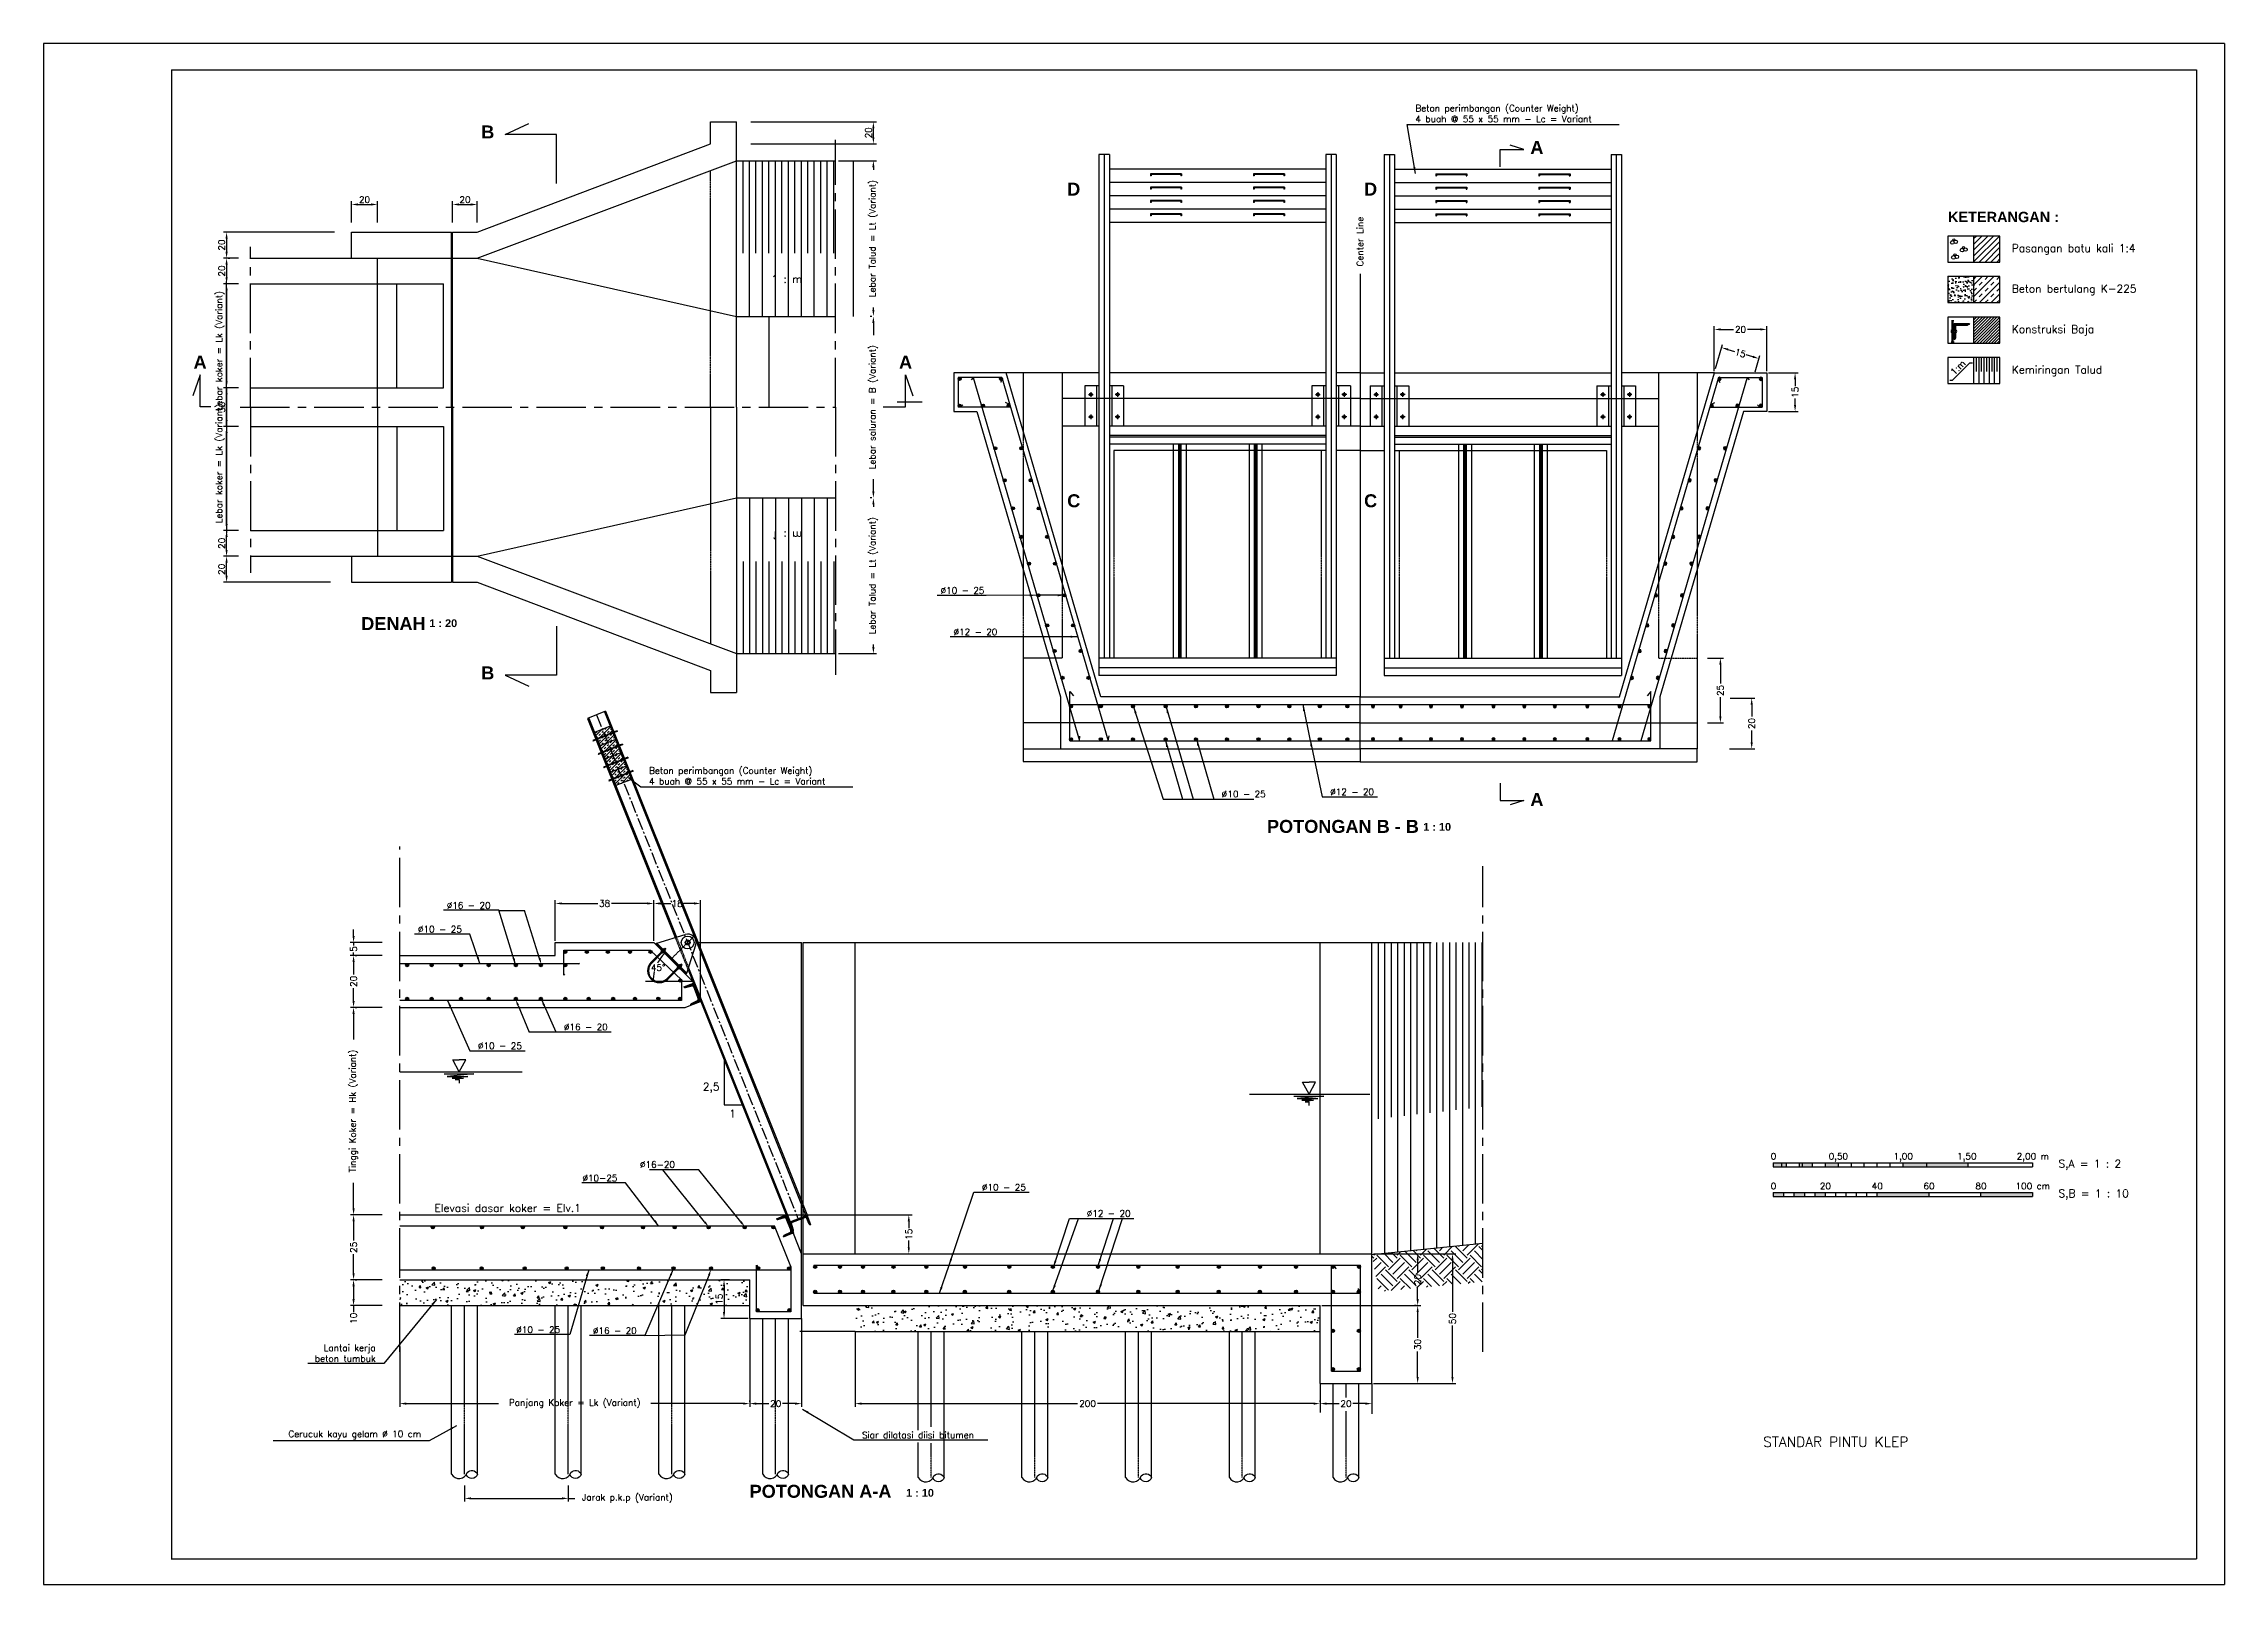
# Model space of a CAD drawing. Header units: metres. Extents: x -50 to 791, y -795 to 584.
# Drawn here: x -50 to 791, y -10 to 584 of the extents above; entities that cross this region are included whole.
import ezdxf
from ezdxf.enums import TextEntityAlignment as Align

# ---------------------------------------------------------------- set-up
doc = ezdxf.new("R2010")
doc.units = ezdxf.units.M
doc.header["$MEASUREMENT"] = 0
doc.linetypes.add('CENTER2', pattern=[28.575, 19.05, -3.175, 3.175, -3.175])
doc.linetypes.add('DASHED2', pattern=[0.375, 0.25, -0.125])
doc.layers.get('0').update_dxf_attribs({"color": 1, "linetype": 'CONTINUOUS'})
doc.layers.get('DEFPOINTS').update_dxf_attribs({"linetype": 'CONTINUOUS'})
for name, color, linetype in [('2', 1, 'CONTINUOUS'), ('5', 5, 'CONTINUOUS'), ('ARSIR-BANG', 2, 'CONTINUOUS'), ('GRS-BANG', 5, 'CONTINUOUS'), ('GRS-TANAH', 5, 'CONTINUOUS'), ('KONS-BAJA', 1, 'CONTINUOUS'), ('KOP', 7, 'CONTINUOUS'), ('MUKA-AIR', 1, 'CONTINUOUS'), ('SKALA', 3, 'CONTINUOUS'), ('UKURAN', 1, 'CONTINUOUS')]:
    doc.layers.add(name, color=color, linetype=linetype)
doc.styles.add('ARIAL', font='arialbd.ttf')
doc.styles.get("Standard").update_dxf_attribs({"font": 'Simplex.shx'})
doc.dimstyles.get("Standard").update_dxf_attribs({"dimtxt": 0.18, "dimasz": 0.18, "dimexe": 0.18, "dimexo": 0.0625, "dimgap": 0.09, "dimtad": 0, "dimtih": 1, "dimtoh": 1, "dimdec": 4, "dimzin": 0, "dimdsep": 46, "dimtxsty": 'Standard', "dimcen": 0.09, "dimadec": 0, "dimazin": 0, "dimtfac": 1, "dimtdec": 4, "dimtofl": 0, "dimtmove": 0, "dimatfit": 3, "dimfxl": 1, "dimtolj": 1, "dimtzin": 0, "dimarcsym": 0})

msp = doc.modelspace()

# ---------------------------------------------------------------- texts
at = {"layer": 'GRS-BANG', "style": 'ARIAL'}
for s, p in [('B', (123.84802, 547.44572)), ('D', (349.85863, 525.40881)), ('D', (464.36789, 525.40881)), ('C', (349.85863, 405.26183)), ('C', (464.36789, 405.26183)), ('B', (123.84802, 338.88466))]:
    msp.add_text(s, height=5, dxfattribs=at).set_placement(p, align=Align.RIGHT)
for s, height, p in [('A', 5, (523.45486, 541.50681)), ('1 : 20', 3, (98.79538, 359.05297)), ('A', 5, (523.45486, 290.10722)), ('1 : 10', 3, (482.16142, 280.54566)), ('POTONGAN A-A', 5, (222.30951, 23.37704)), ('1 : 10', 3, (282.67817, 23.78982))]:
    msp.add_text(s, height=height, dxfattribs=at).set_placement(p)
at = {"layer": 'GRS-BANG', "style": 'ARIAL', "text_generation_flag": 2}
msp.add_text('A', height=5, dxfattribs=at).set_placement((10.34545, 458.70899), align=Align.CENTER)
at = {"layer": 'GRS-BANG', "style": 'ARIAL'}
for s, p in [('A', (282.46744, 458.70899)), ('DENAH', (84.92459, 357.91712)), ('POTONGAN B - B', (451.1695, 279.71771))]:
    msp.add_text(s, height=5, dxfattribs=at).set_placement(p, align=Align.CENTER)
at = {"layer": 'KOP', "color": 6}
msp.add_text('STANDAR PINTU KLEP', height=3.9, dxfattribs=at).set_placement((613.27109, 42.98265))
at = {"layer": 'SKALA', "style": 'ARIAL'}
msp.add_text('KETERANGAN :', height=4, dxfattribs=at).set_placement((684.53913, 515.17103))
at = {"layer": 'SKALA'}
for s, p in [('Pasangan batu kali 1:4', (709.14383, 503.64513)), ('Beton bertulang K-225', (709.14383, 488.03427)), ('Konstruksi Baja', (709.14383, 472.4234)), ('Kemiringan Talud', (709.14383, 456.81254)), ('S,A = 1 : 2', (727.23359, 150.67284)), ('S,B = 1 : 10', (727.23359, 139.20852))]:
    msp.add_text(s, height=3, dxfattribs=at).set_placement(p)
msp.add_text('1:m', height=2.5, rotation=44.95114515, dxfattribs=at).set_placement((686.99071, 455.97653))
for s, p in [('0', (617.25934, 153.78253)), ('0,50', (642.25934, 153.78253)), ('1,00', (667.25934, 153.78253)), ('1,50', (691.79847, 153.78253)), ('2,00 m', (717.25934, 153.78253)), ('0', (617.25934, 142.31822)), ('20', (637.25934, 142.31822)), ('40', (657.25934, 142.31822)), ('60', (677.25934, 142.31822)), ('80', (697.25934, 142.31822)), ('100 cm', (717.25934, 142.31822))]:
    msp.add_text(s, height=2.5, dxfattribs=at).set_placement(p, align=Align.CENTER)
at = {"layer": 'UKURAN'}
msp.add_text('Center Line', height=2.5, rotation=90, dxfattribs=at).set_placement((459.01707, 498.08826))
at = {"layer": 'UKURAN', "color": 3}
msp.add_text('1 : m', height=3, dxfattribs=at).set_placement((236.7212, 491.72032), align=Align.CENTER)
at = {"layer": 'UKURAN', "color": 3, "text_generation_flag": 2}
msp.add_text('1 : m', height=3, rotation=180, dxfattribs=at).set_placement((236.7212, 395.96242), align=Align.CENTER)
at = {"layer": 'UKURAN'}
for s, height, p in [('∅', 2.5, (404.35195, 293.44354)), ('10 - 25', 2.5, (406.58081, 293.44354)), ('Elevasi dasar koker = Elv.1', 3, (100.76472, 133.58226))]:
    msp.add_text(s, height=height, dxfattribs=at).set_placement(p)
msp.add_text('2,5', height=3, dxfattribs=at).set_placement((210.72185, 180.39573), align=Align.RIGHT)
msp.add_text('1', height=3, dxfattribs=at).set_placement((215.7426, 169.94171), align=Align.CENTER)
at = {"layer": 'UKURAN', "char_height": 2.5}
for s, insert, attachment_point in [('Beton perimbangan (Counter Weight)\\P4 buah @ 55 x 55 mm - Lc = Variant', (479.09559, 557.02765), 4), ('%%c10 - 25', (312.88934, 373.15451), 6), ('\\A1;%%c12 - 20', (317.88215, 357.17035), 6), ('\\A1;Beton perimbangan (Counter Weight)\\P4 buah @ 55 x 55 mm - Lc = Variant', (183.50664, 301.66835), 4), ('\\A1;%%c12 - 20', (446.22234, 295.51497), 4), ('\\A1;%%c16 - 20', (122.42589, 251.74986), 6), ('\\A1;%%c10 - 25', (111.31969, 242.57417), 6), ('\\A1;%%c16 - 20', (150.67546, 204.87845), 4), ('\\A1;%%c10 - 25', (117.54833, 197.61437), 4), ('%%c16-20', (193.52369, 151.84626), 6), ('%%c10-25', (171.33107, 146.63835), 6), ('%%c10 - 25', (311.93283, 143.08565), 4), ('\\A1;%%c12 - 20', (352.34798, 132.96959), 4), ('%%c10 - 25', (140.76145, 88.18204), 5), ('%%c16 - 20', (178.78997, 87.80385), 6), ('\\A1;Lantai kerja\\Pbeton tumbuk', (78.08569, 79.10353), 6), ('\\A1;Cerucuk kayu gelam %%c 10 cm', (95.62639, 47.58402), 6), ('\\A1;Siar dilatasi diisi bitumen', (265.64423, 47.55854), 4)]:
    msp.add_mtext(s, dxfattribs=dict(at, insert=insert, attachment_point=attachment_point))
at = {"layer": 'UKURAN', "linetype": 'ByBlock', "char_height": 2.5, "attachment_point": 5}
for s, insert, rotation in [('\\A1;20', (18.67225, 506.34137), 90), ('\\A1;15', (604.4511, 464.69036), 343.67996924), ('\\A1;20', (18.67225, 381.34137), 90), ('\\A1;5', (69.55535, 234.95644), 90)]:
    msp.add_mtext(s, dxfattribs=dict(at, insert=insert, rotation=rotation))
at = {"layer": 'UKURAN', "insert": (184.22087, 229.02309), "char_height": 2.5, "width": 4.7725, "attachment_point": 1}
msp.add_mtext('45°', dxfattribs=at)

# ---------------------------------------------------------------- blocks, each defined once
blk = doc.blocks.new('CANAL')
at = {"layer": 'KONS-BAJA'}
h = blk.add_hatch(color=256, dxfattribs=at)
h.paths.add_polyline_path([(0, 3.75), (-4, 3.75, 0.301612), (-3.52, 3.25), (-0.89, 3.04, -0.255266), (-0.5, 2.58), (-0.5, 0), (0, 0)])
h.paths.add_polyline_path([(0, 0), (-0.5, 0), (-0.5, -2.58, -0.255266), (-0.89, -3.04), (-3.52, -3.25, 0.301612), (-4, -3.75), (0, -3.75)])
for points in [[(-4, 3.75), (0, 3.75)], [(-3.52, 3.25), (-0.89, 3.04)], [(-0.5, 2.58), (-0.5, -2.58)], [(0, 3.75), (0, -3.75)], [(-4, -3.75), (0, -3.75)], [(-3.52, -3.25), (-0.89, -3.04)]]:
    blk.add_lwpolyline(points, dxfattribs=at)
for points in [[(-4, 3.75, 0.301612), (-3.52, 3.25, -0.799225)], [(-0.89, 3.04, -0.255266), (-0.5, 2.58, 0.817368)], [(-4, -3.75, -0.301612), (-3.52, -3.25, 0.799225)], [(-0.89, -3.04, 0.255266), (-0.5, -2.58, -0.817368)]]:
    blk.add_lwpolyline(points, format="xyb", dxfattribs=at)
blk = doc.blocks.new('TULANG-BAJA')
at = {"layer": 'GRS-BANG'}
h = blk.add_hatch(color=256, dxfattribs=at)
edge = h.paths.add_edge_path()
edge.add_arc((0.01, 0.62), 0.603, 0, 360)
blk.add_circle((0.01, 0.62), 0.603, dxfattribs=at)
blk = doc.blocks.new('MUKA-AIR')
at = {"layer": 'MUKA-AIR', "flags": 128}
blk.add_lwpolyline([(-22.94, 0), (23.5, 0)], dxfattribs=at)
at = {"layer": 'MUKA-AIR'}
for points in [[(0, 0), (-2.52, 4.6), (0, 4.6)], [(0, 0), (2.52, 4.6), (0, 4.6)], [(-5.84, -0.77), (5.7, -0.77), (-4.62, -1.71), (3.35, -1.71), (-2.74, -2.36), (1.67, -2.36), (-1.52, -2.92), (-0.02, -2.92), (-0.02, -4.33)]]:
    blk.add_lwpolyline(points, dxfattribs=at)
blk = doc.blocks.new('*D9')
at = {"color": 0, "linetype": 'ByBlock'}
for p, q in [((256.55, 538.84), (271.31, 538.84)), ((270.06, 536.34), (270.06, 535.36)), ((270.06, 481.34), (270.06, 482.32)), ((269.43, 478.84), (268.81, 478.84))]:
    blk.add_line(p, q, dxfattribs=at)
for points in [[(269.64, 536.34), (270.47, 536.34), (270.06, 538.84)], [(269.64, 481.34), (270.47, 481.34), (270.06, 478.84)]]:
    blk.add_solid(points, dxfattribs=at)
at = {"layer": 'DEFPOINTS', "color": 0, "linetype": 'ByBlock'}
for p in [(255.93, 538.84), (270.06, 538.84), (270.06, 478.84)]:
    blk.add_point(p, dxfattribs=at)
at = {"color": 0, "linetype": 'ByBlock', "insert": (270.06, 508.84), "char_height": 2.5, "attachment_point": 5, "rotation": 90}
blk.add_mtext('\\A1;Lebar Talud = Lt (Variant)', dxfattribs=at)
blk = doc.blocks.new('*D10')
at = {"color": 0, "linetype": 'ByBlock'}
for p, q in [((16.46, 215.04), (16.46, 210.19)), ((17.08, 217.54), (17.71, 217.54)), ((16.46, 200.04), (16.46, 204.89)), ((27.52, 197.54), (15.21, 197.54))]:
    blk.add_line(p, q, dxfattribs=at)
for points in [[(16.04, 215.04), (16.88, 215.04), (16.46, 217.54)], [(16.04, 200.04), (16.88, 200.04), (16.46, 197.54)]]:
    blk.add_solid(points, dxfattribs=at)
at = {"layer": 'DEFPOINTS', "color": 0, "linetype": 'ByBlock'}
for p in [(16.46, 217.54), (16.46, 197.54), (28.15, 197.54)]:
    blk.add_point(p, dxfattribs=at)
at = {"color": 0, "linetype": 'ByBlock', "insert": (16.46, 207.54), "char_height": 2.5, "attachment_point": 5, "rotation": 90}
blk.add_mtext('\\A1;20', dxfattribs=at)
blk = doc.blocks.new('*D11')
at = {"color": 0, "linetype": 'ByBlock'}
for p, q in [((16.46, 195.04), (16.46, 185.13)), ((17.08, 197.54), (17.71, 197.54)), ((16.46, 120.04), (16.46, 129.95)), ((27.52, 117.54), (15.21, 117.54))]:
    blk.add_line(p, q, dxfattribs=at)
for points in [[(16.04, 195.04), (16.88, 195.04), (16.46, 197.54)], [(16.04, 120.04), (16.88, 120.04), (16.46, 117.54)]]:
    blk.add_solid(points, dxfattribs=at)
at = {"layer": 'DEFPOINTS', "color": 0, "linetype": 'ByBlock'}
for p in [(16.46, 197.54), (16.46, 117.54), (28.15, 117.54)]:
    blk.add_point(p, dxfattribs=at)
at = {"color": 0, "linetype": 'ByBlock', "insert": (16.46, 157.54), "char_height": 2.5, "attachment_point": 5, "rotation": 90}
blk.add_mtext('\\A1;Tinggi Koker = Hk (Variant)', dxfattribs=at)
blk = doc.blocks.new('*D12')
at = {"color": 0, "linetype": 'ByBlock'}
for p, q in [((15.83, 117.54), (15.21, 117.54)), ((16.46, 115.04), (16.46, 107.69)), ((16.46, 95.04), (16.46, 102.39)), ((27.52, 92.54), (15.21, 92.54))]:
    blk.add_line(p, q, dxfattribs=at)
for points in [[(16.04, 115.04), (16.88, 115.04), (16.46, 117.54)], [(16.04, 95.04), (16.88, 95.04), (16.46, 92.54)]]:
    blk.add_solid(points, dxfattribs=at)
at = {"layer": 'DEFPOINTS', "color": 0, "linetype": 'ByBlock'}
for p in [(16.46, 117.54), (16.46, 92.54), (28.15, 92.54)]:
    blk.add_point(p, dxfattribs=at)
at = {"color": 0, "linetype": 'ByBlock', "insert": (16.46, 105.04), "char_height": 2.5, "attachment_point": 5, "rotation": 90}
blk.add_mtext('\\A1;25', dxfattribs=at)
blk = doc.blocks.new('*D13')
at = {"color": 0, "linetype": 'ByBlock'}
for p, q in [((17.08, 92.54), (17.71, 92.54)), ((16.46, 90.04), (16.46, 85.04)), ((27.52, 82.54), (15.21, 82.54)), ((16.46, 82.54), (16.46, 80.04))]:
    blk.add_line(p, q, dxfattribs=at)
for points in [[(16.04, 90.04), (16.88, 90.04), (16.46, 92.54)], [(16.04, 85.04), (16.88, 85.04), (16.46, 82.54)]]:
    blk.add_solid(points, dxfattribs=at)
at = {"layer": 'DEFPOINTS', "color": 0, "linetype": 'ByBlock'}
for p in [(16.46, 92.54), (16.46, 82.54), (28.15, 82.54)]:
    blk.add_point(p, dxfattribs=at)
at = {"color": 0, "linetype": 'ByBlock', "insert": (16.46, 77.63), "char_height": 2.5, "attachment_point": 5, "rotation": 90}
blk.add_mtext('\\A1;10', dxfattribs=at)
blk = doc.blocks.new('*D14')
at = {"color": 0, "linetype": 'ByBlock'}
for p, q in [((34.27, 66.77), (34.27, 43.52)), ((169.27, 66.77), (169.27, 43.52)), ((36.77, 44.77), (72.39, 44.77)), ((166.77, 44.77), (131.14, 44.77))]:
    blk.add_line(p, q, dxfattribs=at)
for points in [[(36.77, 45.19), (36.77, 44.35), (34.27, 44.77)], [(166.77, 45.19), (166.77, 44.35), (169.27, 44.77)]]:
    blk.add_solid(points, dxfattribs=at)
at = {"layer": 'DEFPOINTS', "color": 0, "linetype": 'ByBlock'}
for p in [(34.27, 67.39), (169.27, 67.39), (169.27, 44.77)]:
    blk.add_point(p, dxfattribs=at)
at = {"color": 0, "linetype": 'ByBlock', "insert": (101.77, 44.77), "char_height": 2.5, "attachment_point": 5}
blk.add_mtext('\\A1;Panjang Koker = Lk (Variant)', dxfattribs=at)
blk = doc.blocks.new('*D15')
at = {"color": 0, "linetype": 'ByBlock'}
for p, q in [((189.27, 66.77), (189.27, 43.52)), ((169.27, 45.4), (169.27, 46.02)), ((171.77, 44.77), (176.62, 44.77)), ((186.77, 44.77), (181.92, 44.77))]:
    blk.add_line(p, q, dxfattribs=at)
for points in [[(171.77, 45.19), (171.77, 44.35), (169.27, 44.77)], [(186.77, 45.19), (186.77, 44.35), (189.27, 44.77)]]:
    blk.add_solid(points, dxfattribs=at)
at = {"layer": 'DEFPOINTS', "color": 0, "linetype": 'ByBlock'}
for p in [(189.27, 67.39), (169.27, 44.77), (189.27, 44.77)]:
    blk.add_point(p, dxfattribs=at)
at = {"color": 0, "linetype": 'ByBlock', "insert": (179.27, 44.77), "char_height": 2.5, "attachment_point": 5}
blk.add_mtext('\\A1;20', dxfattribs=at)
blk = doc.blocks.new('*D16')
at = {"color": 0, "linetype": 'ByBlock'}
for p, q in [((209.89, 66.77), (209.89, 43.52)), ((389.27, 51.92), (389.27, 43.52)), ((212.39, 44.77), (295.74, 44.77)), ((386.77, 44.77), (303.42, 44.77))]:
    blk.add_line(p, q, dxfattribs=at)
for points in [[(212.39, 45.19), (212.39, 44.35), (209.89, 44.77)], [(386.77, 45.19), (386.77, 44.35), (389.27, 44.77)]]:
    blk.add_solid(points, dxfattribs=at)
at = {"layer": 'DEFPOINTS', "color": 0, "linetype": 'ByBlock'}
for p in [(209.89, 67.39), (389.27, 52.54), (389.27, 44.77)]:
    blk.add_point(p, dxfattribs=at)
at = {"color": 0, "linetype": 'ByBlock', "insert": (299.58, 44.77), "char_height": 2.5, "attachment_point": 5}
blk.add_mtext('\\A1;200', dxfattribs=at)
blk = doc.blocks.new('*D17')
at = {"color": 0, "linetype": 'ByBlock'}
for p, q in [((409.27, 51.92), (409.27, 43.52)), ((389.27, 45.4), (389.27, 46.02)), ((391.77, 44.77), (396.62, 44.77)), ((406.77, 44.77), (401.92, 44.77))]:
    blk.add_line(p, q, dxfattribs=at)
for points in [[(391.77, 45.19), (391.77, 44.35), (389.27, 44.77)], [(406.77, 45.19), (406.77, 44.35), (409.27, 44.77)]]:
    blk.add_solid(points, dxfattribs=at)
at = {"layer": 'DEFPOINTS', "color": 0, "linetype": 'ByBlock'}
for p in [(409.27, 52.54), (389.27, 44.77), (409.27, 44.77)]:
    blk.add_point(p, dxfattribs=at)
at = {"color": 0, "linetype": 'ByBlock', "insert": (399.27, 44.77), "char_height": 2.5, "attachment_point": 5}
blk.add_mtext('\\A1;20', dxfattribs=at)
blk = doc.blocks.new('*D18')
at = {"color": 0, "linetype": 'ByBlock'}
for p, q in [((59.29, 13.21), (59.29, 6.98)), ((99.29, 13.21), (99.29, 6.98)), ((61.79, 8.23), (96.79, 8.23)), ((99.29, 8.23), (101.79, 8.23))]:
    blk.add_line(p, q, dxfattribs=at)
for points in [[(61.79, 8.65), (61.79, 7.81), (59.29, 8.23)], [(96.79, 8.65), (96.79, 7.81), (99.29, 8.23)]]:
    blk.add_solid(points, dxfattribs=at)
at = {"layer": 'DEFPOINTS', "color": 0, "linetype": 'ByBlock'}
for p in [(59.29, 13.83), (99.29, 13.83), (99.29, 8.23)]:
    blk.add_point(p, dxfattribs=at)
at = {"color": 0, "linetype": 'ByBlock', "insert": (122.05, 8.23), "char_height": 2.5, "attachment_point": 5}
blk.add_mtext('\\A1;Jarak p.k.p (Variant)', dxfattribs=at)
blk = doc.blocks.new('*D19')
at = {"color": 0, "linetype": 'ByBlock'}
for p, q in [((94.27, 223.17), (94.27, 238.85)), ((96.77, 237.6), (110.62, 237.6)), ((129.77, 237.6), (115.92, 237.6)), ((132.27, 223.17), (132.27, 238.85))]:
    blk.add_line(p, q, dxfattribs=at)
for points in [[(96.77, 238.01), (96.77, 237.18), (94.27, 237.6)], [(129.77, 238.01), (129.77, 237.18), (132.27, 237.6)]]:
    blk.add_solid(points, dxfattribs=at)
at = {"layer": 'DEFPOINTS', "color": 0, "linetype": 'ByBlock'}
for p in [(132.27, 237.6), (94.27, 222.54), (132.27, 222.54)]:
    blk.add_point(p, dxfattribs=at)
at = {"color": 0, "linetype": 'ByBlock', "insert": (113.27, 237.6), "char_height": 2.5, "attachment_point": 5}
blk.add_mtext('\\A1;38', dxfattribs=at)
blk = doc.blocks.new('*D20')
at = {"color": 0, "linetype": 'ByBlock'}
for p, q in [((132.27, 238.22), (132.27, 238.85)), ((134.77, 237.6), (138.88, 237.6)), ((147.82, 237.6), (143.7, 237.6)), ((150.32, 200.54), (150.32, 238.85))]:
    blk.add_line(p, q, dxfattribs=at)
for points in [[(134.77, 238.01), (134.77, 237.18), (132.27, 237.6)], [(147.82, 238.01), (147.82, 237.18), (150.32, 237.6)]]:
    blk.add_solid(points, dxfattribs=at)
at = {"layer": 'DEFPOINTS', "color": 0, "linetype": 'ByBlock'}
for p in [(132.27, 237.6), (150.32, 237.6), (150.32, 199.91)]:
    blk.add_point(p, dxfattribs=at)
at = {"color": 0, "linetype": 'ByBlock', "insert": (141.29, 237.6), "char_height": 2.5, "attachment_point": 5}
blk.add_mtext('\\A1;18', dxfattribs=at)
blk = doc.blocks.new('*D21')
at = {"color": 0, "linetype": 'ByBlock'}
for p, q in [((183.84, 117.54), (231.87, 117.54)), ((230.62, 115.04), (230.62, 112.45)), ((230.1, 102.54), (231.87, 102.54)), ((230.62, 105.04), (230.62, 107.63))]:
    blk.add_line(p, q, dxfattribs=at)
for points in [[(230.2, 115.04), (231.03, 115.04), (230.62, 117.54)], [(230.2, 105.04), (231.03, 105.04), (230.62, 102.54)]]:
    blk.add_solid(points, dxfattribs=at)
at = {"layer": 'DEFPOINTS', "color": 0, "linetype": 'ByBlock'}
for p in [(183.21, 117.54), (229.47, 102.54), (230.62, 102.54)]:
    blk.add_point(p, dxfattribs=at)
at = {"color": 0, "linetype": 'ByBlock', "insert": (230.62, 110.04), "char_height": 2.5, "attachment_point": 5, "rotation": 90}
blk.add_mtext('\\A1;15', dxfattribs=at)
blk = doc.blocks.new('*D22')
at = {"color": 0, "linetype": 'ByBlock'}
for p, q in [((409.89, 102.54), (441.58, 102.54)), ((440.33, 100.04), (440.33, 80.19)), ((440.33, 55.04), (440.33, 74.89)), ((409.89, 52.54), (441.58, 52.54))]:
    blk.add_line(p, q, dxfattribs=at)
for points in [[(439.91, 100.04), (440.75, 100.04), (440.33, 102.54)], [(439.91, 55.04), (440.75, 55.04), (440.33, 52.54)]]:
    blk.add_solid(points, dxfattribs=at)
at = {"layer": 'DEFPOINTS', "color": 0, "linetype": 'ByBlock'}
for p in [(409.27, 102.54), (440.33, 102.54), (409.27, 52.54)]:
    blk.add_point(p, dxfattribs=at)
at = {"color": 0, "linetype": 'ByBlock', "insert": (440.33, 77.54), "char_height": 2.5, "attachment_point": 5, "rotation": 90}
blk.add_mtext('\\A1;50', dxfattribs=at)
blk = doc.blocks.new('*D23')
at = {"color": 0, "linetype": 'ByBlock'}
for p, q in [((409.89, 102.54), (428.14, 102.54)), ((426.89, 100.04), (426.89, 95.19)), ((426.89, 85.04), (426.89, 89.89)), ((389.89, 82.54), (428.14, 82.54))]:
    blk.add_line(p, q, dxfattribs=at)
for points in [[(426.48, 100.04), (427.31, 100.04), (426.89, 102.54)], [(426.48, 85.04), (427.31, 85.04), (426.89, 82.54)]]:
    blk.add_solid(points, dxfattribs=at)
at = {"layer": 'DEFPOINTS', "color": 0, "linetype": 'ByBlock'}
for p in [(409.27, 102.54), (389.27, 82.54), (426.89, 82.54)]:
    blk.add_point(p, dxfattribs=at)
at = {"color": 0, "linetype": 'ByBlock', "insert": (426.89, 92.54), "char_height": 2.5, "attachment_point": 5, "rotation": 90}
blk.add_mtext('\\A1;20', dxfattribs=at)
blk = doc.blocks.new('*D24')
at = {"color": 0, "linetype": 'ByBlock'}
for p, q in [((426.27, 82.54), (425.64, 82.54)), ((426.89, 80.04), (426.89, 70.19)), ((426.89, 55.04), (426.89, 64.89)), ((427.3, 52.54), (428.14, 52.54))]:
    blk.add_line(p, q, dxfattribs=at)
for points in [[(426.48, 80.04), (427.31, 80.04), (426.89, 82.54)], [(426.48, 55.04), (427.31, 55.04), (426.89, 52.54)]]:
    blk.add_solid(points, dxfattribs=at)
at = {"layer": 'DEFPOINTS', "color": 0, "linetype": 'ByBlock'}
for p in [(426.89, 82.54), (426.67, 52.54), (426.89, 52.54)]:
    blk.add_point(p, dxfattribs=at)
at = {"color": 0, "linetype": 'ByBlock', "insert": (426.89, 67.54), "char_height": 2.5, "attachment_point": 5, "rotation": 90}
blk.add_mtext('\\A1;30', dxfattribs=at)
blk = doc.blocks.new('*D25')
at = {"color": 0, "linetype": 'ByBlock'}
for p, q in [((161.46, 92.54), (158.1, 92.54)), ((159.35, 90.04), (159.35, 80.04)), ((168.64, 77.54), (158.1, 77.54))]:
    blk.add_line(p, q, dxfattribs=at)
for points in [[(158.93, 90.04), (159.76, 90.04), (159.35, 92.54)], [(158.93, 80.04), (159.76, 80.04), (159.35, 77.54)]]:
    blk.add_solid(points, dxfattribs=at)
at = {"layer": 'DEFPOINTS', "color": 0, "linetype": 'ByBlock'}
for p in [(162.08, 92.54), (159.35, 77.54), (169.27, 77.54)]:
    blk.add_point(p, dxfattribs=at)
at = {"color": 0, "linetype": 'ByBlock', "insert": (157.47, 85.04), "char_height": 2.5, "attachment_point": 5, "rotation": 90}
blk.add_mtext('\\A1;15', dxfattribs=at)
blk = doc.blocks.new('*D26')
at = {"color": 0, "linetype": 'ByBlock'}
for p, q in [((600.47, 331.66), (610.08, 331.66)), ((608.83, 329.16), (608.83, 324.54)), ((600.29, 312.13), (610.08, 312.13)), ((608.83, 314.63), (608.83, 319.24))]:
    blk.add_line(p, q, dxfattribs=at)
for points in [[(608.41, 329.16), (609.25, 329.16), (608.83, 331.66)], [(608.41, 314.63), (609.25, 314.63), (608.83, 312.13)]]:
    blk.add_solid(points, dxfattribs=at)
at = {"layer": 'DEFPOINTS', "color": 0, "linetype": 'ByBlock'}
for p in [(599.85, 331.66), (608.83, 331.66), (599.66, 312.13)]:
    blk.add_point(p, dxfattribs=at)
at = {"color": 0, "linetype": 'ByBlock', "insert": (608.83, 321.89), "char_height": 2.5, "attachment_point": 5, "rotation": 90}
blk.add_mtext('\\A1;20', dxfattribs=at)
blk = doc.blocks.new('*D27')
at = {"color": 0, "linetype": 'ByBlock'}
for p, q in [((591.76, 347.13), (598.01, 347.13)), ((596.76, 344.63), (596.76, 337.28)), ((596.76, 324.63), (596.76, 331.98)), ((591.76, 322.13), (598.01, 322.13))]:
    blk.add_line(p, q, dxfattribs=at)
for points in [[(596.34, 344.63), (597.17, 344.63), (596.76, 347.13)], [(596.34, 324.63), (597.17, 324.63), (596.76, 322.13)]]:
    blk.add_solid(points, dxfattribs=at)
at = {"layer": 'DEFPOINTS', "color": 0, "linetype": 'ByBlock'}
for p in [(591.14, 347.13), (591.14, 322.13), (596.76, 322.13)]:
    blk.add_point(p, dxfattribs=at)
at = {"color": 0, "linetype": 'ByBlock', "insert": (596.76, 334.63), "char_height": 2.5, "attachment_point": 5, "rotation": 90}
blk.add_mtext('\\A1;25', dxfattribs=at)
blk = doc.blocks.new('*D28')
at = {"color": 0, "linetype": 'ByBlock'}
for p, q in [((20.57, 498.84), (20.57, 493.84)), ((21.2, 501.34), (21.82, 501.34)), ((25.21, 491.34), (19.32, 491.34))]:
    blk.add_line(p, q, dxfattribs=at)
for points in [[(20.16, 498.84), (20.99, 498.84), (20.57, 501.34)], [(20.16, 493.84), (20.99, 493.84), (20.57, 491.34)]]:
    blk.add_solid(points, dxfattribs=at)
at = {"layer": 'DEFPOINTS', "color": 0, "linetype": 'ByBlock'}
for p in [(20.57, 501.34), (20.57, 491.34), (25.83, 491.34)]:
    blk.add_point(p, dxfattribs=at)
at = {"color": 0, "linetype": 'ByBlock', "insert": (18.7, 496.34), "char_height": 2.5, "attachment_point": 5, "rotation": 90}
blk.add_mtext('\\A1;20', dxfattribs=at)
blk = doc.blocks.new('*D29')
at = {"color": 0, "linetype": 'ByBlock'}
for p, q in [((19.95, 491.34), (19.32, 491.34)), ((20.57, 488.84), (20.57, 453.84)), ((25.21, 451.34), (19.32, 451.34)), ((20.57, 451.34), (20.57, 395.33))]:
    blk.add_line(p, q, dxfattribs=at)
for points in [[(20.16, 488.84), (20.99, 488.84), (20.57, 491.34)], [(20.16, 453.84), (20.99, 453.84), (20.57, 451.34)]]:
    blk.add_solid(points, dxfattribs=at)
at = {"layer": 'DEFPOINTS', "color": 0, "linetype": 'ByBlock'}
for p in [(20.57, 491.34), (20.57, 451.34), (25.83, 451.34)]:
    blk.add_point(p, dxfattribs=at)
at = {"color": 0, "linetype": 'ByBlock', "insert": (18.04, 422.09), "char_height": 2.5, "attachment_point": 5, "rotation": 90}
blk.add_mtext('\\A1;Lebar koker = Lk (Variant)', dxfattribs=at)
blk = doc.blocks.new('*D30')
at = {"color": 0, "linetype": 'ByBlock'}
for p, q in [((20.57, 436.34), (20.57, 492.35)), ((25.21, 436.34), (19.32, 436.34)), ((20.57, 398.84), (20.57, 433.84)), ((19.95, 396.34), (19.32, 396.34))]:
    blk.add_line(p, q, dxfattribs=at)
for points in [[(20.16, 433.84), (20.99, 433.84), (20.57, 436.34)], [(20.16, 398.84), (20.99, 398.84), (20.57, 396.34)]]:
    blk.add_solid(points, dxfattribs=at)
at = {"layer": 'DEFPOINTS', "color": 0, "linetype": 'ByBlock'}
for p in [(20.57, 436.34), (25.83, 436.34), (20.57, 396.34)]:
    blk.add_point(p, dxfattribs=at)
at = {"color": 0, "linetype": 'ByBlock', "insert": (18.04, 465.6), "char_height": 2.5, "attachment_point": 5, "rotation": 90}
blk.add_mtext('\\A1;Lebar koker = Lk (Variant)', dxfattribs=at)
blk = doc.blocks.new('*D31')
at = {"color": 0, "linetype": 'ByBlock'}
for p, q in [((25.21, 396.34), (19.32, 396.34)), ((20.57, 388.84), (20.57, 393.84)), ((19.95, 386.34), (19.32, 386.34))]:
    blk.add_line(p, q, dxfattribs=at)
for points in [[(20.16, 393.84), (20.99, 393.84), (20.57, 396.34)], [(20.16, 388.84), (20.99, 388.84), (20.57, 386.34)]]:
    blk.add_solid(points, dxfattribs=at)
at = {"layer": 'DEFPOINTS', "color": 0, "linetype": 'ByBlock'}
for p in [(20.57, 396.34), (25.83, 396.34), (20.57, 386.34)]:
    blk.add_point(p, dxfattribs=at)
at = {"color": 0, "linetype": 'ByBlock', "insert": (18.7, 391.34), "char_height": 2.5, "attachment_point": 5, "rotation": 90}
blk.add_mtext('\\A1;20', dxfattribs=at)
blk = doc.blocks.new('*D32')
at = {"color": 0, "linetype": 'ByBlock'}
for p, q in [((269.43, 408.84), (268.81, 408.84)), ((270.06, 406.34), (270.06, 405.36)), ((256.55, 348.84), (271.31, 348.84)), ((270.06, 351.34), (270.06, 352.32))]:
    blk.add_line(p, q, dxfattribs=at)
for points in [[(269.64, 406.34), (270.47, 406.34), (270.06, 408.84)], [(269.64, 351.34), (270.47, 351.34), (270.06, 348.84)]]:
    blk.add_solid(points, dxfattribs=at)
at = {"layer": 'DEFPOINTS', "color": 0, "linetype": 'ByBlock'}
for p in [(270.06, 408.84), (255.93, 348.84), (270.06, 348.84)]:
    blk.add_point(p, dxfattribs=at)
at = {"color": 0, "linetype": 'ByBlock', "insert": (270.06, 378.84), "char_height": 2.5, "attachment_point": 5, "rotation": 90}
blk.add_mtext('\\A1;Lebar Talud = Lt (Variant)', dxfattribs=at)
blk = doc.blocks.new('*D33')
at = {"color": 0, "linetype": 'ByBlock'}
for p, q in [((19.95, 451.34), (19.32, 451.34)), ((20.57, 448.84), (20.57, 438.84)), ((19.95, 436.34), (19.32, 436.34))]:
    blk.add_line(p, q, dxfattribs=at)
for points in [[(20.16, 448.84), (20.99, 448.84), (20.57, 451.34)], [(20.16, 438.84), (20.99, 438.84), (20.57, 436.34)]]:
    blk.add_solid(points, dxfattribs=at)
at = {"layer": 'DEFPOINTS', "color": 0, "linetype": 'ByBlock'}
for p in [(20.57, 451.34), (20.57, 436.34), (20.57, 436.34)]:
    blk.add_point(p, dxfattribs=at)
at = {"color": 0, "linetype": 'ByBlock', "insert": (18.7, 443.84), "char_height": 2.5, "attachment_point": 5, "rotation": 90}
blk.add_mtext('\\A1;30', dxfattribs=at)
blk = doc.blocks.new('*D34')
at = {"color": 0, "linetype": 'ByBlock'}
for p, q in [((269.43, 478.84), (268.81, 478.84)), ((270.06, 476.34), (270.06, 471.61)), ((270.06, 411.34), (270.06, 416.07)), ((269.43, 408.84), (268.81, 408.84))]:
    blk.add_line(p, q, dxfattribs=at)
for points in [[(269.64, 476.34), (270.47, 476.34), (270.06, 478.84)], [(269.64, 411.34), (270.47, 411.34), (270.06, 408.84)]]:
    blk.add_solid(points, dxfattribs=at)
at = {"layer": 'DEFPOINTS', "color": 0, "linetype": 'ByBlock'}
for p in [(270.06, 478.84), (270.06, 408.84), (270.06, 408.84)]:
    blk.add_point(p, dxfattribs=at)
at = {"color": 0, "linetype": 'ByBlock', "insert": (270.06, 443.84), "char_height": 2.5, "attachment_point": 5, "rotation": 90}
blk.add_mtext('\\A1;Lebar saluran = B (Variant)', dxfattribs=at)
blk = doc.blocks.new('*D35')
at = {"color": 0, "linetype": 'ByBlock'}
for p, q in [((68.77, 515.05), (68.77, 523.24)), ((71.27, 521.99), (76.27, 521.99)), ((78.77, 515.05), (78.77, 523.24))]:
    blk.add_line(p, q, dxfattribs=at)
for points in [[(71.27, 522.41), (71.27, 521.57), (68.77, 521.99)], [(76.27, 522.41), (76.27, 521.57), (78.77, 521.99)]]:
    blk.add_solid(points, dxfattribs=at)
at = {"layer": 'DEFPOINTS', "color": 0, "linetype": 'ByBlock'}
for p in [(78.77, 521.99), (68.77, 514.43), (78.77, 514.43)]:
    blk.add_point(p, dxfattribs=at)
at = {"color": 0, "linetype": 'ByBlock', "insert": (73.77, 523.86), "char_height": 2.5, "attachment_point": 5}
blk.add_mtext('\\A1;20', dxfattribs=at)
blk = doc.blocks.new('*D36')
at = {"color": 0, "linetype": 'ByBlock'}
for p, q in [((107.77, 515.05), (107.77, 523.24)), ((110.27, 521.99), (114.77, 521.99)), ((117.27, 515.05), (117.27, 523.24))]:
    blk.add_line(p, q, dxfattribs=at)
for points in [[(110.27, 522.41), (110.27, 521.57), (107.77, 521.99)], [(114.77, 522.41), (114.77, 521.57), (117.27, 521.99)]]:
    blk.add_solid(points, dxfattribs=at)
at = {"layer": 'DEFPOINTS', "color": 0, "linetype": 'ByBlock'}
for p in [(117.27, 521.99), (107.77, 514.43), (117.27, 514.43)]:
    blk.add_point(p, dxfattribs=at)
at = {"color": 0, "linetype": 'ByBlock', "insert": (112.52, 523.86), "char_height": 2.5, "attachment_point": 5}
blk.add_mtext('\\A1;20', dxfattribs=at)
blk = doc.blocks.new('*D37')
at = {"color": 0, "linetype": 'ByBlock'}
for p, q in [((222.77, 553.84), (271.31, 553.84)), ((270.06, 547.89), (270.06, 551.34)), ((222.77, 545.39), (271.31, 545.39))]:
    blk.add_line(p, q, dxfattribs=at)
for points in [[(269.64, 551.34), (270.47, 551.34), (270.06, 553.84)], [(269.64, 547.89), (270.47, 547.89), (270.06, 545.39)]]:
    blk.add_solid(points, dxfattribs=at)
at = {"layer": 'DEFPOINTS', "color": 0, "linetype": 'ByBlock'}
for p in [(222.15, 553.84), (270.06, 553.84), (222.15, 545.39)]:
    blk.add_point(p, dxfattribs=at)
at = {"color": 0, "linetype": 'ByBlock', "insert": (268.18, 549.62), "char_height": 2.5, "attachment_point": 5, "rotation": 90}
blk.add_mtext('\\A1;20', dxfattribs=at)
blk = doc.blocks.new('*D38')
at = {"color": 0, "linetype": 'ByBlock'}
for p, q in [((615.25, 457.06), (626.82, 457.06)), ((625.57, 454.56), (625.57, 452)), ((625.57, 444.63), (625.57, 447.18)), ((615.25, 442.13), (626.82, 442.13))]:
    blk.add_line(p, q, dxfattribs=at)
for points in [[(625.15, 454.56), (625.98, 454.56), (625.57, 457.06)], [(625.15, 444.63), (625.98, 444.63), (625.57, 442.13)]]:
    blk.add_solid(points, dxfattribs=at)
at = {"layer": 'DEFPOINTS', "color": 0, "linetype": 'ByBlock'}
for p in [(614.62, 457.06), (625.57, 457.06), (614.62, 442.13)]:
    blk.add_point(p, dxfattribs=at)
at = {"color": 0, "linetype": 'ByBlock', "insert": (625.57, 449.59), "char_height": 2.5, "attachment_point": 5, "rotation": 90}
blk.add_mtext('\\A1;15', dxfattribs=at)
blk = doc.blocks.new('*D39')
at = {"color": 0, "linetype": 'ByBlock'}
for p, q in [((594.42, 457.75), (594.42, 475.07)), ((596.92, 473.82), (601.87, 473.82)), ((612.12, 473.82), (607.17, 473.82)), ((614.62, 457.75), (614.62, 475.07))]:
    blk.add_line(p, q, dxfattribs=at)
for points in [[(596.92, 474.24), (596.92, 473.4), (594.42, 473.82)], [(612.12, 474.24), (612.12, 473.4), (614.62, 473.82)]]:
    blk.add_solid(points, dxfattribs=at)
at = {"layer": 'DEFPOINTS', "color": 0, "linetype": 'ByBlock'}
for p in [(614.62, 473.82), (594.42, 457.13), (614.62, 457.13)]:
    blk.add_point(p, dxfattribs=at)
at = {"color": 0, "linetype": 'ByBlock', "insert": (604.52, 473.82), "char_height": 2.5, "attachment_point": 5}
blk.add_mtext('\\A1;20', dxfattribs=at)

# ---------------------------------------------------------------- dimensions: what is measured, and where the dimension line sits
at = {"layer": 'UKURAN'}
for base, p1, p2, text, override, picture, middle in [((270.0558, 553.84137), (222.14964, 545.3932), (222.14964, 553.84137), '20', {"dimtxt": 2.5, "dimasz": 2.5, "dimexe": 1.25, "dimexo": 0.625, "dimgap": 0.625, "dimtad": 1, "dimtih": 0, "dimtoh": 0, "dimzin": 8, "dimlunit": 6, "dimcen": 2.5, "dimtofl": 1}, '*D37', (268.1808, 549.61728)), ((270.0558, 538.84137), (270.0558, 478.84137), (255.92775, 538.84137), 'Lebar Talud = Lt (Variant)', {"dimtxt": 2.5, "dimasz": 2.5, "dimexe": 1.25, "dimexo": 0.625, "dimgap": 0.625, "dimtih": 0, "dimtoh": 0, "dimzin": 8, "dimlunit": 6, "dimcen": 2.5, "dimtofl": 1}, '*D9', (270.0558, 508.84137)), ((20.57368, 491.34137), (20.57368, 501.34137), (25.83047, 491.34137), '20', {"dimtxt": 2.5, "dimasz": 2.5, "dimexe": 1.25, "dimexo": 0.625, "dimgap": 0.625, "dimtad": 1, "dimtih": 0, "dimtoh": 0, "dimzin": 8, "dimlunit": 6, "dimcen": 2.5, "dimtofl": 1}, '*D28', (18.69868, 496.34137)), ((20.57368, 436.34137), (20.57368, 396.34137), (25.83047, 436.34137), 'Lebar koker = Lk (Variant)', {"dimtxt": 2.5, "dimasz": 2.5, "dimexe": 1.25, "dimexo": 0.625, "dimgap": 0.625, "dimtad": 1, "dimtih": 0, "dimtoh": 0, "dimzin": 8, "dimlunit": 6, "dimcen": 2.5, "dimtofl": 1}, '*D30', (18.04392, 465.59732)), ((20.57368, 451.34137), (20.57368, 491.34137), (25.83047, 451.34137), 'Lebar koker = Lk (Variant)', {"dimtxt": 2.5, "dimasz": 2.5, "dimexe": 1.25, "dimexo": 0.625, "dimgap": 0.625, "dimtad": 1, "dimtih": 0, "dimtoh": 0, "dimzin": 8, "dimlunit": 6, "dimcen": 2.5, "dimtofl": 1}, '*D29', (18.04392, 422.08542)), ((270.0558, 408.84137), (270.0558, 478.84137), (270.0558, 408.84137), 'Lebar saluran = B (Variant)', {"dimtxt": 2.5, "dimasz": 2.5, "dimexe": 1.25, "dimexo": 0.625, "dimgap": 0.625, "dimtih": 0, "dimtoh": 0, "dimzin": 8, "dimlunit": 6, "dimcen": 2.5, "dimtofl": 1}, '*D34', (270.0558, 443.84137)), ((625.56703, 457.05636), (614.622, 442.12813), (614.622, 457.05636), '15', {"dimtxt": 2.5, "dimasz": 2.5, "dimexe": 1.25, "dimexo": 0.625, "dimgap": 0.625, "dimtih": 0, "dimtoh": 0, "dimzin": 8, "dimlunit": 6, "dimcen": 2.5, "dimtofl": 1}, '*D38', (625.56703, 449.59225)), ((20.57368, 436.34137), (20.57368, 451.34137), (20.57368, 436.34137), '30', {"dimtxt": 2.5, "dimasz": 2.5, "dimexe": 1.25, "dimexo": 0.625, "dimgap": 0.625, "dimtad": 1, "dimtih": 0, "dimtoh": 0, "dimzin": 8, "dimlunit": 6, "dimcen": 2.5, "dimtofl": 1}, '*D33', (18.69868, 443.84137)), ((270.0558, 348.84137), (270.0558, 408.84137), (255.92775, 348.84137), 'Lebar Talud = Lt (Variant)', {"dimtxt": 2.5, "dimasz": 2.5, "dimexe": 1.25, "dimexo": 0.625, "dimgap": 0.625, "dimtih": 0, "dimtoh": 0, "dimzin": 8, "dimlunit": 6, "dimcen": 2.5, "dimtofl": 1}, '*D32', (270.0558, 378.84137)), ((20.57368, 396.34137), (20.57368, 386.34137), (25.83047, 396.34137), '20', {"dimtxt": 2.5, "dimasz": 2.5, "dimexe": 1.25, "dimexo": 0.625, "dimgap": 0.625, "dimtad": 1, "dimtih": 0, "dimtoh": 0, "dimzin": 8, "dimlunit": 6, "dimcen": 2.5, "dimtofl": 1}, '*D31', (18.69868, 391.34137)), ((608.83144, 331.65708), (599.66161, 312.12813), (599.84515, 331.65708), '20', {"dimtxt": 2.5, "dimasz": 2.5, "dimexe": 1.25, "dimexo": 0.625, "dimgap": 0.625, "dimtih": 0, "dimtoh": 0, "dimzin": 8, "dimlunit": 6, "dimcen": 2.5, "dimtofl": 1}, '*D26', (608.83144, 321.89261))]:
    dim = msp.add_linear_dim(base=base, p1=p1, p2=p2, angle=90, text=text, dimstyle='Standard', override=override, dxfattribs=at)
    dim.commit()
    dim.dimension.update_dxf_attribs({"geometry": picture, "text_midpoint": middle})
for base, p1, p2, override, picture, middle in [((78.77306, 521.98918), (68.77306, 514.42658), (78.77306, 514.42658), {"dimtxt": 2.5, "dimasz": 2.5, "dimexe": 1.25, "dimexo": 0.625, "dimgap": 0.625, "dimtad": 1, "dimtih": 0, "dimtoh": 0, "dimzin": 8, "dimlunit": 6, "dimcen": 2.5, "dimtofl": 1}, '*D35', (73.77306, 523.86418)), ((117.27306, 521.98918), (107.77306, 514.42658), (117.27306, 514.42658), {"dimtxt": 2.5, "dimasz": 2.5, "dimexe": 1.25, "dimexo": 0.625, "dimgap": 0.625, "dimtad": 1, "dimtih": 0, "dimtoh": 0, "dimzin": 8, "dimlunit": 6, "dimcen": 2.5, "dimtofl": 1}, '*D36', (112.52306, 523.86418)), ((614.622, 473.81993), (594.422, 457.12813), (614.622, 457.12813), {"dimtxt": 2.5, "dimasz": 2.5, "dimexe": 1.25, "dimexo": 0.625, "dimgap": 0.625, "dimtih": 0, "dimtoh": 0, "dimzin": 8, "dimlunit": 6, "dimcen": 2.5, "dimtofl": 1}, '*D39', (604.522, 473.81993))]:
    dim = msp.add_linear_dim(base=base, p1=p1, p2=p2, text='20', dimstyle='Standard', override=override, dxfattribs=at)
    dim.commit()
    dim.dimension.update_dxf_attribs({"geometry": picture, "text_midpoint": middle})
dim = msp.add_linear_dim(base=(596.75504, 322.12813), p1=(591.13709, 347.12813), p2=(591.13709, 322.12813), angle=90, dimstyle='Standard', override={"dimtxt": 2.5, "dimasz": 2.5, "dimexe": 1.25, "dimexo": 0.625, "dimgap": 0.625, "dimtih": 0, "dimtoh": 0, "dimzin": 8, "dimlunit": 6, "dimcen": 2.5, "dimtofl": 1}, dxfattribs=at)
dim.commit()
dim.dimension.update_dxf_attribs({"geometry": '*D27', "text_midpoint": (596.75504, 334.62813)})
dim = msp.add_linear_dim(base=(185.36267, 252.51171), p1=(147.36267, 237.45644), p2=(185.36267, 237.45644), dimstyle='Standard', override={"dimtxt": 2.5, "dimasz": 2.5, "dimexe": 1.25, "dimexo": 0.625, "dimgap": 0.625, "dimtih": 0, "dimtoh": 0, "dimzin": 8, "dimlunit": 6, "dimcen": 2.5, "dimtofl": 1}, dxfattribs=at)
dim.commit()
dim.dimension.update_dxf_attribs({"geometry": '*D19', "text_midpoint": (166.36267, 252.51171), "insert": (53.09567, 14.91479)})
for base, p1, p2, text, picture, middle in [((203.41476, 252.51171), (185.36267, 252.51171), (203.41476, 214.82621), '18', '*D20', (194.38872, 252.51171)), ((222.36267, 59.68545), (87.36267, 82.30857), (222.36267, 82.30857), 'Panjang Koker = Lk (Variant)', '*D14', (154.86267, 59.68545)), ((242.36267, 59.68545), (222.36267, 59.68545), (242.36267, 82.30857), '20', '*D15', (232.36267, 59.68545)), ((442.36267, 59.68545), (262.9867, 82.30857), (442.36267, 67.45644), '200', '*D16', (352.67468, 59.68545)), ((462.36267, 59.68545), (442.36267, 59.68545), (462.36267, 67.45644), '20', '*D17', (452.36267, 59.68545)), ((152.38165, 23.14429), (112.38884, 28.74776), (152.38165, 28.74776), 'Jarak p.k.p (Variant)', '*D18', (175.1495, 23.14429))]:
    dim = msp.add_linear_dim(base=base, p1=p1, p2=p2, text=text, dimstyle='Standard', override={"dimtxt": 2.5, "dimasz": 2.5, "dimexe": 1.25, "dimexo": 0.625, "dimgap": 0.625, "dimtih": 0, "dimtoh": 0, "dimzin": 8, "dimlunit": 6, "dimcen": 2.5, "dimtofl": 1}, dxfattribs=at)
    dim.commit()
    dim.dimension.update_dxf_attribs({"geometry": picture, "text_midpoint": middle, "insert": (53.09567, 14.91479)})
for base, p1, p2, text, picture, middle in [((69.55535, 212.45644), (69.55535, 232.45644), (81.2414, 212.45644), '20', '*D10', (69.55535, 222.45644)), ((69.55535, 132.45644), (69.55535, 212.45644), (81.2414, 132.45644), 'Tinggi Koker = Hk (Variant)', '*D11', (69.55535, 172.45644)), ((69.55535, 107.45644), (69.55535, 132.45644), (81.2414, 107.45644), '25', '*D12', (69.55535, 119.95644))]:
    dim = msp.add_linear_dim(base=base, p1=p1, p2=p2, angle=90, text=text, dimstyle='Standard', override={"dimtxt": 2.5, "dimasz": 2.5, "dimexe": 1.25, "dimexo": 0.625, "dimgap": 0.625, "dimtih": 0, "dimtoh": 0, "dimzin": 8, "dimlunit": 6, "dimcen": 2.5, "dimtofl": 1}, dxfattribs=at)
    dim.commit()
    dim.dimension.update_dxf_attribs({"geometry": picture, "text_midpoint": middle, "insert": (53.09567, 14.91479)})
for base, p1, p2, override, picture, middle in [((283.71311, 117.45644), (236.31013, 132.45644), (282.56979, 117.45644), {"dimtxt": 2.5, "dimasz": 2.5, "dimexe": 1.25, "dimexo": 0.625, "dimgap": 0.625, "dimtih": 0, "dimtoh": 0, "dimzin": 8, "dimlunit": 6, "dimcen": 2.5, "dimtofl": 1}, '*D21', (283.71311, 124.95644)), ((479.98781, 97.45644), (462.36267, 117.45644), (442.36267, 97.45644), {"dimtxt": 2.5, "dimasz": 2.5, "dimexe": 1.25, "dimexo": 0.625, "dimgap": 0.625, "dimtih": 0, "dimtoh": 0, "dimzin": 8, "dimlunit": 6, "dimcen": 2.5, "dimtofl": 1}, '*D23', (479.98781, 107.45644)), ((493.42443, 117.45644), (462.36267, 67.45644), (462.36267, 117.45644), {"dimtxt": 2.5, "dimasz": 2.5, "dimexe": 1.25, "dimexo": 0.625, "dimgap": 0.625, "dimtih": 0, "dimtoh": 0, "dimzin": 8, "dimlunit": 6, "dimcen": 2.5, "dimtofl": 1}, '*D22', (493.42443, 92.45644)), ((69.55535, 97.45644), (69.55535, 107.45644), (81.2414, 97.45644), {"dimtxt": 2.5, "dimasz": 2.5, "dimexe": 1.25, "dimexo": 0.625, "dimgap": 0.625, "dimtih": 0, "dimtoh": 0, "dimzin": 8, "dimlunit": 6, "dimcen": 2.5, "dimtofl": 1}, '*D13', (69.55535, 92.54572)), ((212.44307, 92.45644), (215.17913, 107.45644), (222.36267, 92.45644), {"dimtxt": 2.5, "dimasz": 2.5, "dimexe": 1.25, "dimexo": 0.625, "dimgap": 0.625, "dimtad": 1, "dimtih": 0, "dimtoh": 0, "dimzin": 8, "dimlunit": 6, "dimcen": 2.5, "dimtofl": 1}, '*D25', (210.56807, 99.95644)), ((479.98781, 67.45644), (479.98781, 97.45644), (479.76754, 67.45644), {"dimtxt": 2.5, "dimasz": 2.5, "dimexe": 1.25, "dimexo": 0.625, "dimgap": 0.625, "dimtih": 0, "dimtoh": 0, "dimzin": 8, "dimlunit": 6, "dimcen": 2.5, "dimtofl": 1}, '*D24', (479.98781, 82.45644))]:
    dim = msp.add_linear_dim(base=base, p1=p1, p2=p2, angle=90, dimstyle='Standard', override=override, dxfattribs=at)
    dim.commit()
    dim.dimension.update_dxf_attribs({"geometry": picture, "text_midpoint": middle, "insert": (53.09567, 14.91479)})

# ---------------------------------------------------------------- hatches: boundary and pattern name
at = {"layer": 'ARSIR-BANG'}
h = msp.add_hatch(dxfattribs=at)
h.set_pattern_fill('AR-CONC', color=256, scale=0.05, style=0)
h.set_pattern_definition([(50, (3.096, 18.478), (9.10923, -0.79695), [0.9525, -10.4775]), (355, (3.096, 18.478), (-1.76214, 9.55283), [0.762, -8.382]), (100.451, (3.855, 18.412), (7.34713, 8.75583), [0.8095, -8.9045]), (46.184, (3.096, 21.018), (13.55395, -2.1021), [1.42875, -15.71625]), (96.6356, (4.225, 20.843), (11.8702, 12.3713), [1.21425, -13.35675]), (351.184, (3.096, 21.018), (11.8702, 12.37126), [1.143, -12.573]), (21, (4.366, 20.383), (7.58074, -5.11328), [0.9525, -10.4775]), (326, (4.366, 20.383), (3.0901, 9.2094), [0.762, -8.382]), (71.4514, (4.997, 19.957), (10.67082, 4.09614), [0.8095, -8.9045]), (37.5, (3.0957, 18.478), (0.15443, 4.22775), [0, -8.2804, 0, -8.509, 0, -8.41375]), (7.5, (3.0957, 18.478), (3.34098, 5.00903), [0, -4.8514, 0, -8.0899, 0, -3.20675]), (327.5, (0.2636, 18.478), (6.77953, -0.286437), [0, -3.175, 0, -9.906, 0, -13.1445]), (317.5, (-1.0064, 18.478), (7.40646, 1.27132), [0, -4.1275, 0, -6.5786, 0, -9.3345])])
h.paths.add_polyline_path([(222.36267, 97.45644), (222.36267, 107.45644), (87.36267, 107.45644), (87.36267, 97.45644)])
h = msp.add_hatch(dxfattribs=at)
h.set_pattern_fill('AR-CONC', color=256, scale=0.05, style=0)
h.set_pattern_definition([(50, (23.096, 18.478), (9.10923, -0.79695), [0.9525, -10.4775]), (355, (23.096, 18.478), (-1.76214, 9.55283), [0.762, -8.382]), (100.451, (23.855, 18.412), (7.34713, 8.75583), [0.8095, -8.9045]), (46.1842, (23.096, 21.018), (13.55395, -2.10212), [1.42875, -15.71625]), (96.6356, (24.225, 20.843), (11.8702, 12.37128), [1.21425, -13.35675]), (351.184, (23.096, 21.018), (11.87023, 12.37126), [1.143, -12.573]), (21, (24.366, 20.383), (7.58074, -5.11328), [0.9525, -10.4775]), (326, (24.366, 20.383), (3.0901, 9.2094), [0.762, -8.382]), (71.4514, (24.997, 19.957), (10.67082, 4.09614), [0.8095, -8.9045]), (37.5, (23.0957, 18.478), (0.15443, 4.227752), [0, -8.2804, 0, -8.509, 0, -8.41375]), (7.5, (23.0957, 18.478), (3.340983, 5.00903), [0, -4.8514, 0, -8.0899, 0, -3.20675]), (327.5, (20.2636, 18.478), (6.77953, -0.286437), [0, -3.175, 0, -9.906, 0, -13.1445]), (317.5, (18.9936, 18.478), (7.40646, 1.271325), [0, -4.1275, 0, -6.5786, 0, -9.3345])])
h.paths.add_polyline_path([(442.36267, 87.45644), (442.36267, 97.45644), (262.9867, 97.45644), (262.9867, 87.45644)])
at = {"layer": 'GRS-BANG'}
h = msp.add_hatch(dxfattribs=at)
h.set_pattern_fill('TRANS', color=3, scale=0.25, angle=45, style=0)
h.set_pattern_definition([(45, (3.0957, 18.1409), (-1.122532, 1.122532), []), (45, (2.5344, 18.7021), (-1.122532, 1.122532), [0.79375, -0.79375])])
h.paths.add_polyline_path([(166.503, 317.24041), (165.52949, 319.67419), (162.49897, 318.46198), (163.47248, 316.0282)])
h.paths.add_polyline_path([(169.50758, 318.44224), (168.53407, 320.87602), (165.52949, 319.67419), (166.503, 317.24041)])
h.paths.add_polyline_path([(167.58059, 314.54644), (170.58517, 315.74827), (169.6147, 318.17445), (166.61012, 316.97262)])
h.paths.add_polyline_path([(167.58059, 314.54644), (166.61012, 316.97262), (163.5796, 315.76041), (164.55007, 313.33423)])
h = msp.add_hatch(dxfattribs=at)
h.set_pattern_fill('TRANS', color=3, scale=0.25, angle=45, style=0)
h.set_pattern_definition([(45, (5.1468, 13.0131), (-1.122532, 1.122532), []), (45, (4.5855, 13.5744), (-1.122532, 1.122532), [0.79375, -0.79375])])
h.paths.add_polyline_path([(167.58059, 314.54644), (164.55007, 313.33423), (165.52358, 310.90045), (168.55411, 312.11265)])
h.paths.add_polyline_path([(171.55868, 313.31448), (170.58517, 315.74827), (167.58059, 314.54644), (168.55411, 312.11265)])
h.paths.add_polyline_path([(171.6658, 313.0467), (168.66122, 311.84487), (169.63169, 309.41868), (172.63627, 310.62051)])
h.paths.add_polyline_path([(168.66122, 311.84487), (165.6307, 310.63266), (166.60117, 308.20647), (169.63169, 309.41868)])
h = msp.add_hatch(dxfattribs=at)
h.set_pattern_fill('TRANS', color=3, scale=0.25, angle=45, style=0)
h.set_pattern_definition([(45, (7.1979, 7.8854), (-1.122532, 1.122532), []), (45, (6.6366, 8.4466), (-1.122532, 1.122532), [0.79375, -0.79375])])
h.paths.add_polyline_path([(169.63169, 309.41868), (166.60117, 308.20647), (167.57469, 305.77269), (170.60521, 306.9849)])
h.paths.add_polyline_path([(173.60978, 308.18673), (172.63627, 310.62051), (169.63169, 309.41868), (170.60521, 306.9849)])
h.paths.add_polyline_path([(173.7169, 307.91894), (170.71232, 306.71711), (171.6828, 304.29093), (174.68737, 305.49276)])
h.paths.add_polyline_path([(170.71232, 306.71711), (167.6818, 305.50491), (168.65227, 303.07872), (171.6828, 304.29093)])
h = msp.add_hatch(dxfattribs=at)
h.set_pattern_fill('TRANS', color=3, scale=0.25, angle=45, style=0)
h.set_pattern_definition([(45, (9.249, 2.7576), (-1.122532, 1.122532), []), (45, (8.6877, 3.3189), (-1.122532, 1.122532), [0.79375, -0.79375])])
h.paths.add_polyline_path([(171.6828, 304.29093), (168.65227, 303.07872), (169.62579, 300.64494), (172.65631, 301.85715)])
h.paths.add_polyline_path([(175.66089, 303.05898), (174.68737, 305.49276), (171.6828, 304.29093), (172.65631, 301.85715)])
h.paths.add_polyline_path([(175.768, 302.79119), (172.76342, 301.58936), (173.7339, 299.16318), (176.73847, 300.36501)])
h.paths.add_polyline_path([(172.76342, 301.58936), (169.7329, 300.37715), (170.70338, 297.95097), (173.7339, 299.16318)])
at = {"layer": 'GRS-TANAH'}
h = msp.add_hatch(dxfattribs=at)
h.set_pattern_fill('EARTH', color=2, angle=45, style=0)
h.set_pattern_definition([(45, (23.0957, 18.141), (9e-16, 8.98026), [6.35, -6.35]), (45, (21.412, 19.8247), (9e-16, 8.98026), [6.35, -6.35]), (45, (19.728, 21.5085), (9e-16, 8.98026), [6.35, -6.35]), (135, (19.728, 22.631), (-8.98026, 9e-16), [6.35, -6.35]), (135, (21.412, 24.315), (-8.98026, 9e-16), [6.35, -6.35]), (135, (23.0957, 25.9986), (-8.98026, 9e-16), [6.35, -6.35])])
h.paths.add_polyline_path([(505.17068, 106.7143), (505.17068, 121.4928), (462.36267, 117.212), (464.9903, 102.84808)])
at = {"layer": 'SKALA'}
h = msp.add_hatch(dxfattribs=at)
h.set_pattern_fill('LINE', color=2, scale=0.5, angle=45, style=0)
h.set_pattern_definition([(45, (172.4042, 332.5785), (-1.122532, 1.122532), [])])
h.paths.add_polyline_path([(694.5216, 509.80641), (694.5216, 499.80641), (704.5216, 499.80641), (704.5216, 509.80641)])
h = msp.add_hatch(dxfattribs=at)
h.set_pattern_fill('AR-CONC', color=2, scale=0.02, style=0)
h.set_pattern_definition([(50, (172.4042, 332.5785), (3.643693, -0.318782), [0.381, -4.191]), (355, (172.404, 332.5785), (-0.704857, 3.821133), [0.3048, -3.3528]), (100.451, (172.7078, 332.552), (2.93885, 3.502334), [0.3238, -3.5618]), (46.1842, (172.404, 333.5945), (5.42158, -0.840847), [0.5715, -6.2865]), (96.6356, (172.856, 333.5244), (4.748085, 4.94851), [0.4857, -5.3427]), (351.184, (172.404, 333.5945), (4.74809, 4.9485), [0.4572, -5.0292]), (21, (172.9122, 333.3405), (3.032298, -2.04531), [0.381, -4.191]), (326, (172.912, 333.3405), (1.23604, 3.68376), [0.3048, -3.3528]), (71.4514, (173.165, 333.17), (4.26833, 1.638457), [0.3238, -3.5618]), (37.5, (172.4042, 332.5785), (0.061772, 1.6911008), [0, -3.31216, 0, -3.4036, 0, -3.3655]), (7.5, (172.4042, 332.5785), (1.336393, 2.0036115), [0, -1.94056, 0, -3.23596, 0, -1.2827]), (327.5, (171.2713, 332.5785), (2.711812, -0.114575), [0, -1.27, 0, -3.9624, 0, -5.2578]), (317.5, (170.7633, 332.5785), (2.962584, 0.50853), [0, -1.651, 0, -2.63144, 0, -3.7338])])
h.paths.add_polyline_path([(684.5216, 484.19554), (694.5216, 484.19554), (694.5216, 494.19554), (684.5216, 494.19554)])
h = msp.add_hatch(dxfattribs=at)
h.set_pattern_fill('TRANS', color=2, scale=0.5, angle=45, style=0)
h.set_pattern_definition([(45, (172.404, 332.5785), (-2.245064, 2.245064), []), (45, (171.2816, 333.701), (-2.245064, 2.245064), [1.5875, -1.5875])])
h.paths.add_polyline_path([(694.5216, 494.19554), (694.5216, 484.19554), (704.5216, 484.19554), (704.5216, 494.19554)])
h = msp.add_hatch(color=2, dxfattribs=at)
h.paths.add_polyline_path([(686.1298, 473.39502), (686.57961, 473.39502), (686.57961, 477.19685), (686.1298, 477.19685)])
h.paths.add_polyline_path([(686.57961, 472.79631), (686.1298, 472.79631), (686.1298, 469.08429), (686.57961, 469.08429)])
h = msp.add_hatch(color=2, dxfattribs=at)
h.paths.add_polyline_path([(686.89594, 476.15039), (686.89594, 473.39502), (687.52459, 473.39502), (687.52459, 475.52175), (692.03334, 475.52175, 0.315358231), (692.81924, 476.15039)])
h.paths.add_polyline_path([(687.52459, 472.79631), (686.89594, 472.79631), (686.89594, 469.88239, 0.266495487), (687.52459, 470.57471)])
h = msp.add_hatch(dxfattribs=at)
h.set_pattern_fill('LINE', color=2, scale=0.25, angle=45, style=0)
h.set_pattern_definition([(45, (172.40415, 332.57846), (-0.561266, 0.561266), [])])
h.paths.add_polyline_path([(694.5216, 478.58468), (694.5216, 468.58468), (704.5216, 468.58468), (704.5216, 478.58468)])
h = msp.add_hatch(color=256, dxfattribs=at)
h.paths.add_polyline_path([(617.14143, 152.5212), (617.14143, 151.0212), (622.14143, 151.0212), (622.14143, 152.5212)])
h.paths.add_polyline_path([(632.14143, 151.0212), (632.14143, 152.5212), (627.14143, 152.5212), (627.14143, 151.0212)])
h.paths.add_polyline_path([(642.14143, 151.0212), (642.14143, 152.5212), (637.14143, 152.5212), (637.14143, 151.0212)])
msp.add_hatch(color=256, dxfattribs=at).paths.add_polyline_path([(692.14143, 151.0212), (692.14143, 152.5212), (667.14143, 152.5212), (667.14143, 151.0212)])
h = msp.add_hatch(color=256, dxfattribs=at)
h.paths.add_polyline_path([(617.14143, 141.05689), (617.14143, 139.55689), (621.14143, 139.55689), (621.14143, 141.05689)])
h.paths.add_polyline_path([(625.14143, 141.05689), (625.14143, 139.55689), (629.14143, 139.55689), (629.14143, 141.05689)])
h.paths.add_polyline_path([(637.14143, 139.55689), (637.14143, 141.05689), (633.14143, 141.05689), (633.14143, 139.55689)])
h.paths.add_polyline_path([(657.14143, 141.05689), (657.14143, 139.55689), (677.14143, 139.55689), (677.14143, 141.05689)])
h.paths.add_polyline_path([(697.14143, 141.05689), (697.14143, 139.55689), (717.14143, 139.55689), (717.14143, 141.05689)])

# ---------------------------------------------------------------- linework, layer by layer
at = {"layer": '2', "color": 2}
for p, q in [((-50, 584), (-50, -10)), ((791.15464, 584), (-50, 584)), ((791.15464, 584), (791.15464, -10)), ((-50, -10), (791.14834, -10))]:
    msp.add_line(p, q, dxfattribs=at)
at = {"layer": '5', "color": 5}
for p, q in [((-0.70788, 573.85509), (780.41649, 573.85509)), ((-0.69, 573.92), (-0.69, -0.08)), ((780.41649, 573.85509), (780.41649, -0.09728)), ((-0.73939, -0.09728), (780.41649, -0.09728))]:
    msp.add_line(p, q, dxfattribs=at)
at = {"layer": 'DEFPOINTS', "color": 0, "linetype": 'ByBlock'}
for p in [(68.77306, 511.34137), (68.77306, 376.34137), (81.2414, 237.45644), (81.2414, 232.45644)]:
    msp.add_point(p, dxfattribs=at)
at = {"layer": 'GRS-BANG'}
for p, q in [((207.27306, 545.3932), (207.27306, 553.84137)), ((207.27306, 553.84137), (217.27306, 553.84137)), ((217.27306, 443.84137), (217.27306, 553.84137)), ((117.27306, 511.34137), (207.27306, 545.3932)), ((217.27306, 538.84137), (255.48542, 538.84137)), ((68.77306, 511.34137), (107.27306, 511.34137)), ((68.77306, 501.34137), (68.77306, 511.34137)), ((107.27306, 443.84137), (107.27306, 511.34137)), ((107.77306, 443.84137), (107.77306, 511.34137)), ((29.77306, 501.34137), (107.27306, 501.34137)), ((78.77306, 443.84137), (78.77306, 501.34137)), ((86.27306, 451.34137), (86.27306, 491.34137)), ((86.27306, 491.34137), (104.27306, 491.34137)), ((104.27306, 451.34137), (104.27306, 491.34137)), ((217.27306, 478.84137), (255.48542, 478.84137)), ((357.072, 457.12813), (318.822, 457.12813)), ((342.822, 457.12813), (342.822, 383.35764)), ((444.572, 457.12813), (361.072, 457.12813)), ((457.822, 457.12813), (448.572, 457.12813)), ((457.822, 457.12813), (467.072, 457.12813)), ((471.072, 457.12813), (554.572, 457.12813)), ((572.822, 457.12813), (572.822, 383.35764)), ((86.27306, 451.34137), (104.27306, 451.34137)), ((78.77306, 443.84137), (78.77306, 386.34137)), ((107.27306, 443.84137), (107.27306, 376.34137)), ((107.77306, 443.84137), (107.77306, 376.34137)), ((217.27306, 443.84137), (217.27306, 333.84137)), ((86.27306, 436.34137), (86.27306, 396.34137)), ((86.27306, 436.34137), (104.27306, 436.34137)), ((104.27306, 436.34137), (104.27306, 396.34137)), ((357.072, 436.51267), (342.822, 436.51267)), ((444.572, 436.51267), (361.072, 436.51267)), ((457.822, 436.51267), (448.572, 436.51267)), ((457.822, 436.51267), (467.072, 436.51267)), ((471.072, 436.51267), (554.572, 436.51267)), ((558.572, 436.51267), (572.822, 436.51267)), ((217.27306, 408.84137), (255.48542, 408.84137)), ((86.27306, 396.34137), (104.27306, 396.34137)), ((29.77306, 386.34137), (107.27306, 386.34137)), ((68.77306, 386.34137), (68.77306, 376.34137)), ((68.77306, 376.34137), (107.27306, 376.34137)), ((117.27306, 376.34137), (207.27306, 342.28954)), ((217.27306, 348.84137), (255.48542, 348.84137)), ((207.27306, 342.28954), (207.27306, 333.84137)), ((207.27306, 333.84137), (217.27306, 333.84137)), ((203.41476, 214.82621), (200.36267, 222.45644)), ((197.46967, 212.45644), (203.41476, 214.82621)), ((238.21476, 112.5813), (231.94694, 128.25085)), ((242.36267, 117.45644), (236.36267, 132.45644))]:
    msp.add_line(p, q, dxfattribs=at)
at = {"layer": 'GRS-BANG', "color": 5}
for p, q in [((219.77306, 503.28188), (219.77306, 538.84137)), ((224.77306, 503.28188), (224.77306, 538.84137)), ((229.77306, 503.28188), (229.77306, 538.84137)), ((234.77306, 503.28188), (234.77306, 538.84137)), ((239.77306, 503.28188), (239.77306, 538.84137)), ((244.77306, 503.28188), (244.77306, 538.84137)), ((249.77306, 503.28188), (249.77306, 538.84137)), ((254.77306, 503.28188), (254.77306, 538.84137)), ((219.77306, 384.40086), (219.77306, 348.84137)), ((224.77306, 384.40086), (224.77306, 348.84137)), ((229.77306, 384.40086), (229.77306, 348.84137)), ((234.77306, 384.40086), (234.77306, 348.84137)), ((239.77306, 384.40086), (239.77306, 348.84137)), ((244.77306, 384.40086), (244.77306, 348.84137)), ((249.77306, 384.40086), (249.77306, 348.84137)), ((254.77306, 384.40086), (254.77306, 348.84137))]:
    msp.add_line(p, q, dxfattribs=at)
at = {"layer": 'GRS-BANG', "color": 3}
for p, q in [((222.27306, 478.84137), (222.27306, 538.84137)), ((227.27306, 478.84137), (227.27306, 538.84137)), ((232.27306, 478.84137), (232.27306, 538.84137)), ((237.27306, 478.84137), (237.27306, 538.84137)), ((242.27306, 478.84137), (242.27306, 538.84137)), ((247.27306, 478.84137), (247.27306, 538.84137)), ((252.27306, 478.84137), (252.27306, 538.84137)), ((222.27306, 408.84137), (222.27306, 348.84137)), ((227.27306, 408.84137), (227.27306, 348.84137)), ((232.27306, 408.84137), (232.27306, 348.84137)), ((237.27306, 408.84137), (237.27306, 348.84137)), ((242.27306, 408.84137), (242.27306, 348.84137)), ((247.27306, 408.84137), (247.27306, 348.84137)), ((252.27306, 408.84137), (252.27306, 348.84137))]:
    msp.add_line(p, q, dxfattribs=at)
at = {"layer": 'GRS-BANG', "color": 3, "linetype": 'DASHED2', "ltscale": 0.5}
for p, q in [((207.27306, 443.84137), (207.27306, 535.09137)), ((29.77306, 491.34137), (86.27306, 491.34137)), ((29.77306, 451.34137), (86.27306, 451.34137)), ((207.27306, 443.84137), (207.27306, 352.59137)), ((29.77306, 436.34137), (86.27306, 436.34137)), ((29.77306, 396.34137), (86.27306, 396.34137)), ((342.822, 383.35764), (342.822, 347.12813)), ((572.822, 383.35764), (572.822, 347.12813)), ((457.822, 322.12813), (327.822, 322.12813)), ((457.822, 322.12813), (587.822, 322.12813)), ((457.822, 307.12813), (327.822, 307.12813)), ((457.822, 307.12813), (587.822, 307.12813))]:
    msp.add_line(p, q, dxfattribs=at)
at = {"layer": 'GRS-BANG', "linetype": 'CENTER2'}
msp.add_line((25.83047, 443.84137), (255.48542, 443.84137), dxfattribs=at)
at = {"layer": 'GRS-BANG', "linetype": 'DASHED2', "ltscale": 0.5}
for p, q in [((362.822, 427.12813), (362.822, 347.12813)), ((442.822, 427.12813), (442.822, 347.12813)), ((472.822, 427.12813), (472.822, 347.12813)), ((552.822, 427.12813), (552.822, 347.12813))]:
    msp.add_line(p, q, dxfattribs=at)
at = {"layer": 'GRS-BANG', "linetype": 'DASHED2'}
msp.add_line((457.822, 312.12813), (457.822, 307.12813), dxfattribs=at)
msp.add_line((457.822, 312.12813), (457.822, 307.12813), dxfattribs=at)
at = {"layer": 'GRS-BANG'}
for points in [[(147.77306, 548.98671), (127.9727, 548.98671), (137.11881, 553.24763)], [(147.77306, 530.11696), (147.77306, 548.98671)], [(117.27306, 501.34137), (217.27306, 538.84137)], [(107.77306, 511.34137), (117.27306, 511.34137)], [(107.77306, 501.34137), (117.27306, 501.34137)], [(117.27306, 501.34137), (217.27306, 478.84137)], [(457.822, 332.12813), (357.822, 332.12813), (321.222, 457.12813), (301.022, 457.12813), (301.022, 442.12813), (309.98423, 442.12813), (342.19223, 332.12813), (342.19223, 312.12813), (457.822, 312.12813)], [(319.58972, 455.33685), (302.74414, 455.33685)], [(302.74414, 455.33685), (302.74414, 443.79434)], [(308.53219, 455.33685), (307.74401, 454.40097)], [(308.53219, 455.33685), (349.55871, 315.21895)], [(319.77495, 454.55695), (319.07184, 453.3871)], [(319.58972, 455.33685), (360.61624, 315.21895)], [(596.05428, 455.33685), (555.02776, 315.21895)], [(594.422, 457.12813), (558.572, 457.12813)], [(607.11181, 455.33685), (566.08529, 315.21895)], [(595.86905, 454.55695), (596.57216, 453.3871)], [(596.05428, 455.33685), (612.89985, 455.33685)], [(607.11181, 455.33685), (607.89998, 454.40097)], [(612.89985, 455.33685), (612.89985, 443.79434)], [(288.822, 445.78146), (279.2669, 445.78146)], [(322.96936, 443.79434), (302.74414, 443.79434)], [(303.68162, 443.79434), (304.61909, 444.80821)], [(322.74362, 444.8862), (321.02491, 445.58811)], [(592.67463, 443.79434), (612.89985, 443.79434)], [(592.90038, 444.8862), (594.61908, 445.58811)], [(611.96238, 443.79434), (611.0249, 444.80821)], [(117.27306, 386.34137), (217.27306, 408.84137)], [(107.77306, 386.34137), (117.27306, 386.34137)], [(117.27306, 386.34137), (217.27306, 348.84137)], [(107.77306, 376.34137), (117.27306, 376.34137)], [(147.77306, 359.45701), (147.77306, 340.58725)], [(147.77306, 340.58725), (127.9727, 340.58725), (137.11881, 336.32634)], [(345.76837, 315.21895), (345.76837, 334.27781)], [(345.76837, 334.27781), (347.17925, 332.58698)], [(345.76837, 329.20924), (569.87563, 329.20924)], [(569.87563, 334.27781), (568.46474, 332.58698)], [(569.87563, 334.27781), (568.46474, 332.58698)], [(569.87563, 315.21895), (569.87563, 334.27781)], [(345.76837, 315.21895), (569.87563, 315.21895)], [(349.55871, 315.21895), (349.73796, 317.01317)], [(360.61624, 315.21895), (361.02768, 317.16344)], [(147.36267, 232.45644), (147.36267, 237.45644)], [(147.36267, 237.45644), (185.36267, 237.45644)], [(202.44042, 237.45644), (242.36267, 237.45644)], [(242.36267, 92.45644), (242.36267, 237.45644)], [(242.9867, 97.45644), (242.9867, 237.45644)], [(242.9867, 237.45644), (485.17068, 237.45644)], [(262.9867, 117.45644), (262.9867, 237.45644)], [(262.9867, 117.45644), (262.9867, 237.45644)], [(462.36267, 67.45644), (462.36267, 237.45644)], [(87.36267, 232.45644), (147.36267, 232.45644)], [(87.36267, 229.38225), (156.67785, 229.38225)], [(150.62776, 224.91891), (150.62776, 234.46555)], [(156.67785, 229.38225), (156.27065, 229.08745)], [(150.62776, 224.91891), (151.10289, 225.40021)], [(87.36267, 212.45644), (197.46967, 212.45644)], [(87.36267, 132.45644), (236.36267, 132.45644)], [(87.36267, 128.25085), (231.94694, 128.25085)], [(87.36267, 111.23097), (238.21476, 111.23097)], [(238.21476, 95.06471), (224.97028, 95.06471), (224.97028, 113.02316), (225.89017, 111.90076)], [(238.21476, 112.5813), (238.21476, 95.06471)], [(242.9867, 117.45644), (462.36267, 117.45644)], [(247.0671, 113.02673), (457.92541, 113.02673)], [(446.79993, 72.20255), (446.79993, 113.02673)], [(446.79993, 113.02673), (447.62919, 111.86579)], [(447.74659, 113.00533), (448.42179, 111.65721)], [(457.92541, 72.20255), (457.92541, 113.02673)], [(87.36267, 107.45644), (222.36267, 107.45644)], [(222.36267, 92.45644), (222.36267, 107.45644)], [(247.0671, 102.20255), (457.92541, 102.20255)], [(457.92541, 102.20255), (456.94843, 103.23381)], [(457.92295, 103.08703), (456.95836, 103.95368)], [(87.36267, 97.45644), (222.36267, 97.45644)], [(242.9867, 97.45644), (442.36267, 97.45644)], [(442.36267, 67.45644), (442.36267, 97.45644)], [(222.36267, 92.45644), (242.36267, 92.45644)], [(262.9867, 87.45644), (241.74844, 87.45644)], [(262.9867, 87.45644), (442.36267, 87.45644)], [(442.36267, 67.45644), (462.36267, 67.45644)], [(446.79993, 72.20255), (457.92541, 72.20255)]]:
    msp.add_lwpolyline(points, dxfattribs=at)
at = {"layer": 'GRS-BANG', "linetype": 'CENTER2', "flags": 128}
for points in [[(255.48542, 443.84137), (255.48542, 546.97482)], [(29.77306, 443.84137), (29.77306, 505.6683)], [(29.77306, 443.84137), (29.77306, 380.0311)], [(255.48542, 443.84137), (255.48542, 340.70792)], [(87.36267, 79.63781), (87.36267, 274.48071)], [(505.17068, 79.63781), (505.17068, 266.91603)]]:
    msp.add_lwpolyline(points, dxfattribs=at)
at = {"layer": 'GRS-BANG', "flags": 128}
for points in [[(511.85483, 536.54383), (511.85483, 543.16114), (520.96914, 543.16114), (515.72151, 544.81546)], [(14.46148, 443.97049), (10.34545, 443.97049), (10.34545, 456.25257), (7.53332, 448.18149)], [(273.85532, 443.97049), (282.46744, 443.97049), (282.46744, 456.25257), (285.27956, 448.18149)], [(511.85483, 298.86561), (511.85483, 292.24831), (520.96914, 292.24831), (515.72151, 290.59398)], [(200.36267, 222.45644), (185.36267, 237.45644)], [(150.65085, 234.46555), (183.94359, 234.46555), (196.09094, 223.01259), (196.09094, 215.15271), (87.36267, 215.15271)]]:
    msp.add_lwpolyline(points, dxfattribs=at)
at = {"layer": 'GRS-BANG', "const_width": 0.02, "flags": 128}
for points in [[(349.24299, 527.86718), (369.55914, 527.86718)], [(430.50762, 527.86718), (455.13327, 527.86718)], [(349.24299, 407.7202), (369.55914, 407.7202)], [(430.50762, 407.7202), (455.13327, 407.7202)]]:
    msp.add_lwpolyline(points, dxfattribs=at)
at = {"layer": 'GRS-BANG', "linetype": 'DASHED2'}
msp.add_lwpolyline([(457.822, 495.24827), (457.822, 332.12813)], dxfattribs=at)
at = {"layer": 'GRS-BANG', "color": 3, "linetype": 'DASHED2', "ltscale": 0.5}
for points in [[(327.822, 457.12813), (327.822, 322.12813), (327.822, 312.12813), (342.19223, 312.12813)], [(587.822, 457.12813), (587.822, 322.12813), (587.822, 312.12813), (573.45177, 312.12813)], [(342.822, 347.12813), (327.822, 347.12813)], [(572.822, 347.12813), (587.822, 347.12813)], [(327.822, 312.12813), (327.822, 307.23079)], [(587.822, 307.12813), (587.822, 312.12813)], [(112.36267, 32.47571), (112.36267, 97.45644)], [(152.36267, 32.47571), (152.36267, 97.45644)], [(192.36267, 32.47571), (192.36267, 97.45644)], [(232.36267, 32.47571), (232.36267, 92.45644)], [(292.36267, 50.77175), (292.36267, 87.45644)], [(332.36267, 31.19927), (332.36267, 87.45644)], [(372.36267, 31.19927), (372.36267, 87.45644)], [(412.36267, 31.19927), (412.36267, 87.45644)], [(452.36267, 62.03312), (452.36267, 67.45644)], [(452.36267, 31.19927), (452.36267, 56.793)], [(292.36267, 31.19927), (292.36267, 44.4029)]]:
    msp.add_lwpolyline(points, dxfattribs=at)
at = {"layer": 'GRS-BANG'}
msp.add_lwpolyline([(573.45177, 312.12813), (457.822, 312.12813), (457.822, 332.12813), (557.822, 332.12813), (594.422, 457.12813), (614.622, 457.12813), (614.622, 442.12813), (605.65977, 442.12813), (573.45177, 332.12813)], close=True, dxfattribs=at)
at = {"layer": 'GRS-BANG', "linetype": 'DASHED2', "ltscale": 0.5, "flags": 128}
for points in [[(457.822, 447.12813), (342.822, 447.12813)], [(457.822, 447.12813), (572.822, 447.12813)], [(444.572, 427.12813), (362.822, 427.12813)], [(471.072, 427.12813), (552.822, 427.12813)]]:
    msp.add_lwpolyline(points, dxfattribs=at)
at = {"layer": 'GRS-BANG', "linetype": 'ByBlock', "flags": 128}
for points in [[(457.822, 427.12813), (448.572, 427.12813)], [(457.822, 427.12813), (467.072, 427.12813)]]:
    msp.add_lwpolyline(points, dxfattribs=at)
at = {"layer": 'GRS-BANG', "color": 3}
for points in [[(168.53407, 320.87602), (162.49897, 318.46198)], [(163.00825, 315.8425), (161.82803, 315.37042)], [(161.82803, 315.37042), (161.93514, 315.10263)], [(163.11536, 315.57472), (161.93514, 315.10263)], [(170.58517, 315.74827), (164.55007, 313.33423)], [(171.17798, 319.1104), (169.97182, 318.62793)], [(171.28509, 318.84261), (170.07893, 318.36015)], [(171.17798, 319.1104), (171.28509, 318.84261)], [(173.22908, 313.98264), (172.02292, 313.50018)], [(173.3362, 313.71486), (172.13004, 313.23239)], [(173.22908, 313.98264), (173.3362, 313.71486)], [(165.05935, 310.71475), (163.87913, 310.24266)], [(163.87913, 310.24266), (163.98625, 309.97488)], [(165.16646, 310.44696), (163.98625, 309.97488)], [(167.11045, 305.587), (165.93023, 305.11491)], [(165.93023, 305.11491), (166.03735, 304.84712)], [(167.21756, 305.31921), (166.03735, 304.84712)], [(172.63627, 310.62051), (166.60117, 308.20647)], [(174.68737, 305.49276), (168.65227, 303.07872)], [(175.28018, 308.85489), (174.07402, 308.37243)], [(175.3873, 308.5871), (174.18114, 308.10464)], [(175.28018, 308.85489), (175.3873, 308.5871)], [(177.33128, 303.72714), (176.12512, 303.24467)], [(177.4384, 303.45935), (176.23224, 302.97689)], [(177.33128, 303.72714), (177.4384, 303.45935)], [(169.16155, 300.45924), (167.98133, 299.98716)], [(167.98133, 299.98716), (168.08845, 299.71937)], [(169.26866, 300.19146), (168.08845, 299.71937)], [(176.73847, 300.36501), (170.70338, 297.95097)], [(107.36267, 32.47571), (107.36267, 97.45644)], [(117.36267, 32.47571), (117.36267, 97.45644)], [(147.36267, 32.47571), (147.36267, 97.45644)], [(157.36267, 32.47571), (157.36267, 97.45644)], [(187.36267, 32.47571), (187.36267, 97.45644)], [(197.36267, 32.47571), (197.36267, 97.45644)], [(227.36267, 32.47571), (227.36267, 92.45644)], [(237.36267, 32.47571), (237.36267, 92.45644)], [(287.36267, 49.40323), (287.36267, 87.45644)], [(297.36267, 31.19927), (297.36267, 87.45644)], [(327.36267, 31.19927), (327.36267, 87.45644)], [(337.36267, 31.19927), (337.36267, 87.45644)], [(367.36267, 31.19927), (367.36267, 87.45644)], [(377.36267, 31.19927), (377.36267, 87.45644)], [(407.36267, 31.19927), (407.36267, 87.45644)], [(417.36267, 31.19927), (417.36267, 87.45644)], [(447.36267, 31.19927), (447.36267, 67.45644)], [(457.36267, 31.19927), (457.36267, 67.45644)], [(287.36267, 31.19927), (287.36267, 44.71871)]]:
    msp.add_lwpolyline(points, dxfattribs=at)
at = {"layer": 'GRS-BANG', "color": 3, "linetype": 'DASHED2', "ltscale": 0.1, "flags": 128}
for points in [[(169.50758, 318.44224), (163.47248, 316.0282)], [(169.6147, 318.17445), (163.5796, 315.76041)], [(171.55868, 313.31448), (165.52358, 310.90045)], [(171.6658, 313.0467), (165.6307, 310.63266)], [(173.60978, 308.18673), (167.57469, 305.77269)], [(173.7169, 307.91894), (167.6818, 305.50491)], [(175.66089, 303.05898), (169.62579, 300.64494)], [(175.768, 302.79119), (169.7329, 300.37715)]]:
    msp.add_lwpolyline(points, dxfattribs=at)
at = {"layer": 'GRS-BANG', "color": 3, "linetype": 'DASHED2'}
msp.add_lwpolyline([(442.36267, 117.45644), (442.36267, 237.45644)], dxfattribs=at)
at = {"layer": 'GRS-BANG', "color": 3}
for points in [[(107.36267, 32.47571, 0.662644506), (113.36694, 33.15534, -0.534635794), (117.36267, 32.47571, -0.727176567), (112.99424, 32.33329, -0.727176567)], [(147.36267, 32.47571, 0.662644506), (153.36694, 33.15534, -0.534635794), (157.36267, 32.47571, -0.727176567), (152.99424, 32.33329, -0.727176567)], [(187.36267, 32.47571, 0.662644506), (193.36694, 33.15534, -0.534635794), (197.36267, 32.47571, -0.727176567), (192.99424, 32.33329, -0.727176567)], [(227.36267, 32.47571, 0.662644506), (233.36694, 33.15534, -0.534635794), (237.36267, 32.47571, -0.727176567), (232.99424, 32.33329, -0.727176567)], [(287.36267, 31.19927, 0.662644506), (293.36694, 31.87891, -0.534635794), (297.36267, 31.19927, -0.727176567), (292.99424, 31.05686, -0.727176567)], [(327.36267, 31.19927, 0.662644506), (333.36694, 31.87891, -0.534635794), (337.36267, 31.19927, -0.727176567), (332.99424, 31.05686, -0.727176567)], [(367.36267, 31.19927, 0.662644506), (373.36694, 31.87891, -0.534635794), (377.36267, 31.19927, -0.727176567), (372.99424, 31.05686, -0.727176567)], [(407.36267, 31.19927, 0.662644506), (413.36694, 31.87891, -0.534635794), (417.36267, 31.19927, -0.727176567), (412.99424, 31.05686, -0.727176567)], [(447.36267, 31.19927, 0.662644506), (453.36694, 31.87891, -0.534635794), (457.36267, 31.19927, -0.727176567), (452.99424, 31.05686, -0.727176567)]]:
    msp.add_lwpolyline(points, format="xyb", dxfattribs=at)
at = {"layer": 'GRS-TANAH'}
for points in [[(464.86267, 169.50325), (464.86267, 237.45644)], [(469.86267, 170.07456), (469.86267, 237.45644)], [(474.86267, 170.64588), (474.86267, 237.45644)], [(479.86267, 171.21719), (479.86267, 237.45644)], [(484.86267, 171.78851), (484.86267, 237.45644)], [(489.86267, 172.35982), (489.86267, 237.45644)], [(494.86267, 172.93113), (494.86267, 237.45644)], [(499.86267, 173.50245), (499.86267, 237.45644)], [(504.86267, 174.07376), (504.86267, 237.45644)]]:
    msp.add_lwpolyline(points, dxfattribs=at)
at = {"layer": 'GRS-TANAH', "color": 3}
for points in [[(467.36267, 117.712), (467.36267, 237.45644)], [(472.36267, 118.212), (472.36267, 237.45644)], [(477.36267, 118.712), (477.36267, 237.45644)], [(482.36267, 119.212), (482.36267, 237.45644)], [(487.36267, 119.712), (487.36267, 237.45644)], [(492.36267, 120.212), (492.36267, 237.45644)], [(497.36267, 120.712), (497.36267, 237.45644)], [(502.36267, 121.212), (502.36267, 237.45644)]]:
    msp.add_lwpolyline(points, dxfattribs=at)
at = {"layer": 'GRS-TANAH', "flags": 128}
msp.add_lwpolyline([(462.36267, 117.212), (505.17068, 121.4928)], dxfattribs=at)
at = {"layer": 'KONS-BAJA'}
for p, q in [((357.072, 541.2619), (357.072, 340.43504)), ((361.072, 541.2619), (361.072, 347.12813)), ((444.572, 541.2619), (444.572, 347.12813)), ((448.572, 541.2619), (448.572, 340.43504)), ((467.072, 541.2619), (467.072, 340.43504)), ((471.072, 541.2619), (471.072, 347.12813)), ((554.572, 541.2619), (554.572, 347.12813)), ((558.572, 541.2619), (558.572, 340.43504)), ((388.88399, 533.7821), (376.88399, 533.7821)), ((376.88399, 533.7821), (376.88399, 533.03185)), ((377.16104, 533.03185), (376.88399, 533.03185)), ((388.60693, 533.51431), (377.16104, 533.51431)), ((377.16104, 533.51431), (377.16104, 533.03185)), ((388.60693, 533.51431), (388.60693, 533.03185)), ((388.88399, 533.03185), (388.60693, 533.03185)), ((388.88399, 533.7821), (388.88399, 533.03185)), ((526.76001, 533.7821), (526.76001, 533.03185)), ((526.76001, 533.7821), (538.76001, 533.7821)), ((526.76001, 533.03185), (527.03707, 533.03185)), ((527.03707, 533.51431), (538.48296, 533.51431)), ((527.03707, 533.51431), (527.03707, 533.03185)), ((538.48296, 533.51431), (538.48296, 533.03185)), ((538.48296, 533.03185), (538.76001, 533.03185)), ((538.76001, 533.7821), (538.76001, 533.03185)), ((388.88399, 528.65434), (376.88399, 528.65434)), ((376.88399, 528.65434), (376.88399, 527.90409)), ((377.16104, 527.90409), (376.88399, 527.90409)), ((388.88399, 523.52659), (376.88399, 523.52659)), ((376.88399, 523.52659), (376.88399, 522.77634)), ((377.16104, 522.77634), (376.88399, 522.77634)), ((388.60693, 528.38656), (377.16104, 528.38656)), ((377.16104, 528.38656), (377.16104, 527.90409)), ((388.60693, 523.2588), (377.16104, 523.2588)), ((377.16104, 523.2588), (377.16104, 522.77634)), ((388.60693, 528.38656), (388.60693, 527.90409)), ((388.88399, 527.90409), (388.60693, 527.90409)), ((388.60693, 523.2588), (388.60693, 522.77634)), ((388.88399, 522.77634), (388.60693, 522.77634)), ((388.88399, 528.65434), (388.88399, 527.90409)), ((388.88399, 523.52659), (388.88399, 522.77634)), ((526.76001, 528.65434), (526.76001, 527.90409)), ((526.76001, 528.65434), (538.76001, 528.65434)), ((526.76001, 527.90409), (527.03707, 527.90409)), ((526.76001, 523.52659), (526.76001, 522.77634)), ((526.76001, 523.52659), (538.76001, 523.52659)), ((526.76001, 522.77634), (527.03707, 522.77634)), ((527.03707, 528.38656), (538.48296, 528.38656)), ((527.03707, 528.38656), (527.03707, 527.90409)), ((527.03707, 523.2588), (538.48296, 523.2588)), ((527.03707, 523.2588), (527.03707, 522.77634)), ((538.48296, 528.38656), (538.48296, 527.90409)), ((538.48296, 527.90409), (538.76001, 527.90409)), ((538.48296, 523.2588), (538.48296, 522.77634)), ((538.48296, 522.77634), (538.76001, 522.77634)), ((538.76001, 528.65434), (538.76001, 527.90409)), ((538.76001, 523.52659), (538.76001, 522.77634)), ((388.88399, 518.39884), (376.88399, 518.39884)), ((376.88399, 518.39884), (376.88399, 517.64859)), ((377.16104, 517.64859), (376.88399, 517.64859)), ((388.60693, 518.13105), (377.16104, 518.13105)), ((377.16104, 518.13105), (377.16104, 517.64859)), ((388.60693, 518.13105), (388.60693, 517.64859)), ((388.88399, 517.64859), (388.60693, 517.64859)), ((388.88399, 518.39884), (388.88399, 517.64859)), ((526.76001, 518.39884), (526.76001, 517.64859)), ((526.76001, 518.39884), (538.76001, 518.39884)), ((526.76001, 517.64859), (527.03707, 517.64859)), ((527.03707, 518.13105), (538.48296, 518.13105)), ((527.03707, 518.13105), (527.03707, 517.64859)), ((538.48296, 518.13105), (538.48296, 517.64859)), ((538.48296, 517.64859), (538.76001, 517.64859)), ((538.76001, 518.39884), (538.76001, 517.64859)), ((351.60626, 452.12813), (351.60626, 436.51267)), ((357.072, 452.12813), (351.60626, 452.12813)), ((353.03402, 448.72419), (354.88882, 448.72419)), ((353.96525, 449.65159), (353.96525, 447.7968)), ((356.16104, 452.12813), (356.16104, 436.51267)), ((366.53774, 452.12813), (361.072, 452.12813)), ((361.98296, 452.12813), (361.98296, 436.51267)), ((365.10998, 448.72419), (363.25517, 448.72419)), ((364.17874, 449.65159), (364.17874, 447.7968)), ((366.53774, 452.12813), (366.53774, 436.51267)), ((439.10626, 452.12813), (439.10626, 436.51267)), ((444.572, 452.12813), (439.10626, 452.12813)), ((440.53402, 448.72419), (442.38882, 448.72419)), ((441.46525, 449.65159), (441.46525, 447.7968)), ((443.66104, 452.12813), (443.66104, 436.51267)), ((454.03774, 452.12813), (448.572, 452.12813)), ((449.48296, 452.12813), (449.48296, 436.51267)), ((452.60998, 448.72419), (450.75517, 448.72419)), ((451.67874, 449.65159), (451.67874, 447.7968)), ((454.03774, 452.12813), (454.03774, 436.51267)), ((461.60626, 452.12813), (467.072, 452.12813)), ((461.60626, 452.12813), (461.60626, 436.51267)), ((463.03402, 448.72419), (464.88882, 448.72419)), ((463.96525, 449.65159), (463.96525, 447.7968)), ((466.16104, 452.12813), (466.16104, 436.51267)), ((471.072, 452.12813), (476.53774, 452.12813)), ((471.98296, 452.12813), (471.98296, 436.51267)), ((475.10998, 448.72419), (473.25517, 448.72419)), ((474.17874, 449.65159), (474.17874, 447.7968)), ((476.53774, 452.12813), (476.53774, 436.51267)), ((549.10626, 452.12813), (549.10626, 436.51267)), ((549.10626, 452.12813), (554.572, 452.12813)), ((550.53402, 448.72419), (552.38882, 448.72419)), ((551.46525, 449.65159), (551.46525, 447.7968)), ((553.66104, 452.12813), (553.66104, 436.51267)), ((558.572, 452.12813), (564.03774, 452.12813)), ((559.48296, 452.12813), (559.48296, 436.51267)), ((562.60998, 448.72419), (560.75517, 448.72419)), ((561.67874, 449.65159), (561.67874, 447.7968)), ((564.03774, 452.12813), (564.03774, 436.51267)), ((353.03402, 440.12462), (354.88882, 440.12462)), ((353.96525, 441.05202), (353.96525, 439.19723)), ((365.10998, 440.12462), (363.25517, 440.12462)), ((364.17874, 441.05202), (364.17874, 439.19723)), ((440.53402, 440.12462), (442.38882, 440.12462)), ((441.46525, 441.05202), (441.46525, 439.19723)), ((452.60998, 440.12462), (450.75517, 440.12462)), ((451.67874, 441.05202), (451.67874, 439.19723)), ((463.03402, 440.12462), (464.88882, 440.12462)), ((463.96525, 441.05202), (463.96525, 439.19723)), ((475.10998, 440.12462), (473.25517, 440.12462)), ((474.17874, 441.05202), (474.17874, 439.19723)), ((550.53402, 440.12462), (552.38882, 440.12462)), ((551.46525, 441.05202), (551.46525, 439.19723)), ((562.60998, 440.12462), (560.75517, 440.12462)), ((561.67874, 441.05202), (561.67874, 439.19723)), ((385.68536, 429.52719), (385.68536, 347.12813)), ((387.68536, 429.52719), (387.68536, 347.12813)), ((388.18536, 429.52719), (388.18536, 347.12813)), ((388.68536, 429.52719), (388.68536, 347.12813)), ((390.68536, 429.52719), (390.68536, 347.12813)), ((414.94385, 429.52719), (414.94385, 347.12813)), ((416.94385, 429.52719), (416.94385, 347.12813)), ((417.44385, 429.52719), (417.44385, 347.12813)), ((417.94385, 429.52719), (417.94385, 347.12813)), ((419.94385, 429.52719), (419.94385, 347.12813)), ((495.70014, 429.52719), (495.70014, 347.12813)), ((497.70014, 429.52719), (497.70014, 347.12813)), ((498.20014, 429.52719), (498.20014, 347.12813)), ((498.70014, 429.52719), (498.70014, 347.12813)), ((500.70014, 429.52719), (500.70014, 347.12813)), ((524.95863, 429.52719), (524.95863, 347.12813)), ((526.95863, 429.52719), (526.95863, 347.12813)), ((527.45863, 429.52719), (527.45863, 347.12813)), ((527.95863, 429.52719), (527.95863, 347.12813)), ((529.95863, 429.52719), (529.95863, 347.12813)), ((186.32133, 236.95512), (197.91788, 225.35857)), ((186.54883, 237.16875), (198.14538, 225.5722)), ((198.22163, 237.6514), (198.61155, 237.26148)), ((184.28162, 229.81563), (188.34591, 233.87992)), ((184.55188, 229.54538), (188.61617, 233.60967)), ((188.01751, 233.55153), (188.33731, 233.33081)), ((188.08309, 233.6171), (188.40289, 233.39639)), ((188.14867, 233.68268), (188.46846, 233.46196)), ((188.18848, 234.17878), (188.36615, 234.35645)), ((188.18848, 234.03736), (188.75603, 233.4698)), ((188.20468, 233.73869), (188.52448, 233.51798)), ((188.25927, 233.79329), (188.57907, 233.57257)), ((188.27926, 234.44333), (188.32752, 234.49159)), ((188.27926, 234.44333), (189.15587, 233.56672)), ((188.30891, 233.84292), (188.63767, 233.61602)), ((188.41552, 233.94954), (188.87121, 234.40523)), ((188.68601, 233.67951), (188.86455, 233.85805)), ((188.77676, 234.94082), (188.82415, 234.98821)), ((188.82415, 234.98821), (189.70075, 234.11161)), ((188.89745, 233.4698), (189.07512, 233.64747)), ((188.91103, 234.90133), (189.07378, 235.06408)), ((189.13917, 234.67319), (189.30233, 234.83635)), ((189.15587, 233.56672), (189.20413, 233.61498)), ((189.2152, 235.06408), (189.78276, 234.49652)), ((189.37263, 234.90665), (189.74277, 235.27678)), ((189.40602, 234.94004), (189.72582, 234.71932)), ((189.40943, 234.40293), (189.57138, 234.56488)), ((189.45708, 234.9911), (189.77688, 234.77038)), ((189.51771, 235.05172), (189.83751, 234.83101)), ((189.58328, 235.1173), (189.90308, 234.89658)), ((189.62001, 234.19235), (189.78276, 234.3551)), ((189.63645, 235.17047), (189.95625, 234.94975)), ((189.64289, 234.63639), (190.02037, 235.01387)), ((189.65336, 234.06422), (189.70075, 234.11161)), ((189.68786, 235.22187), (190.00765, 235.00115)), ((190.50553, 223.59172), (194.8182, 227.90439)), ((190.77579, 223.32146), (195.08846, 227.63413)), ((194.24143, 227.32761), (194.56122, 227.10689)), ((194.307, 227.39319), (194.6268, 227.17247)), ((194.37258, 227.45877), (194.69238, 227.23805)), ((194.41239, 227.95486), (194.59006, 228.13253)), ((194.41239, 227.81344), (194.97995, 227.24588)), ((194.42859, 227.51478), (194.74839, 227.29406)), ((194.48319, 227.56937), (194.80298, 227.34865)), ((194.50318, 228.21942), (194.55144, 228.26767)), ((194.50318, 228.21942), (195.37979, 227.34281)), ((194.53282, 227.61901), (194.86159, 227.3921)), ((194.63944, 227.72562), (194.8182, 227.90439)), ((194.90992, 227.45559), (195.08846, 227.63413)), ((195.00067, 228.71691), (195.04806, 228.7643)), ((195.04806, 228.7643), (195.92467, 227.88769)), ((195.12137, 227.24588), (195.29904, 227.42355)), ((195.13494, 228.67741), (195.29769, 228.84016)), ((195.36309, 228.44927), (195.96668, 229.05287)), ((195.36309, 228.44927), (195.52625, 228.61243)), ((195.37979, 227.34281), (195.42804, 227.39106)), ((195.43912, 228.84016), (196.00667, 228.27261)), ((195.59655, 228.68273), (195.96668, 229.05287)), ((195.62994, 228.71612), (195.94973, 228.4954)), ((195.63335, 228.17901), (196.24428, 228.78995)), ((195.63335, 228.17901), (195.79529, 228.34096)), ((195.681, 228.76718), (196.0008, 228.54647)), ((195.74162, 228.82781), (196.06142, 228.60709)), ((195.8072, 228.89338), (196.127, 228.67267)), ((195.84392, 227.96844), (196.00667, 228.13119)), ((195.86037, 228.94655), (196.18017, 228.72584)), ((195.86681, 228.41247), (196.24428, 228.78995)), ((195.87728, 227.8403), (195.92467, 227.88769)), ((195.91177, 228.99796), (196.23157, 228.77724))]:
    msp.add_line(p, q, dxfattribs=at)
at = {"layer": 'KONS-BAJA', "linetype": 'DASHED2'}
for p, q in [((359.072, 541.2619), (359.072, 347.12813)), ((446.572, 541.2619), (446.572, 347.12813)), ((469.072, 541.2619), (469.072, 347.12813)), ((556.572, 541.2619), (556.572, 347.12813))]:
    msp.add_line(p, q, dxfattribs=at)
at = {"layer": 'KONS-BAJA', "linetype": 'CENTER2'}
for p, q in [((186.11351, 236.7056), (186.56274, 237.15484)), ((198.22163, 237.26148), (198.61155, 237.6514)), ((197.67505, 225.14406), (198.12428, 225.5933))]:
    msp.add_line(p, q, dxfattribs=at)
at = {"layer": 'KONS-BAJA', "linetype": 'DASHED2', "ltscale": 0.15}
msp.add_line((191.88963, 230.92948), (200.7358, 239.77564), dxfattribs=at)
at = {"layer": 'KONS-BAJA'}
for points in [[(166.78691, 326.5902), (159.82334, 323.80477)], [(159.82334, 323.80477), (193.59554, 239.37427)], [(160.28758, 323.99046), (194.07369, 239.52517)], [(166.32268, 326.4045), (244.14005, 131.86108)], [(166.78691, 326.5902), (244.58443, 132.09642)], [(186.56274, 237.15484), (197.4406, 240.58771)], [(198.12428, 225.5933), (201.56522, 236.53797)], [(198.79416, 227.724), (237.99505, 129.72177)], [(198.55717, 226.97019), (239.20702, 125.34558)]]:
    msp.add_lwpolyline(points, dxfattribs=at)
at = {"layer": 'KONS-BAJA', "linetype": 'CENTER2', "ltscale": 0.25, "flags": 128}
msp.add_lwpolyline([(163.31998, 325.19798), (241.08911, 130.77515)], dxfattribs=at)
at = {"layer": 'KONS-BAJA', "linetype": 'DASHED2', "ltscale": 0.15, "flags": 128}
for points in [[(193.59554, 239.37427), (198.55717, 226.97019)], [(194.07369, 239.52517), (198.79416, 227.724)]]:
    msp.add_lwpolyline(points, dxfattribs=at)
at = {"layer": 'KONS-BAJA'}
for centre, radius in [((353.96525, 448.72419), 0.50586), ((364.17874, 448.72419), 0.50586), ((441.46525, 448.72419), 0.50586), ((451.67874, 448.72419), 0.50586), ((463.96525, 448.72419), 0.50586), ((474.17874, 448.72419), 0.50586), ((551.46525, 448.72419), 0.50586), ((561.67874, 448.72419), 0.50586), ((353.96525, 440.12462), 0.50586), ((364.17874, 440.12462), 0.50586), ((441.46525, 440.12462), 0.50586), ((451.67874, 440.12462), 0.50586), ((463.96525, 440.12462), 0.50586), ((474.17874, 440.12462), 0.50586), ((551.46525, 440.12462), 0.50586), ((561.67874, 440.12462), 0.50586), ((198.41659, 237.45644), 2.46292), ((198.41659, 237.45644), 0.95592), ((198.41659, 237.45644), 0.7739)]:
    msp.add_circle(centre, radius, dxfattribs=at)
for centre, radius, start, end in [((198.41659, 237.45644), 3.27985, 343.73789045, 107.31183976), ((187.52871, 226.56855), 4.59207, 135, 315), ((187.52871, 226.56855), 4.20987, 135, 315), ((188.25919, 234.10807), 0.1, 134.99999997, 225), ((188.34575, 234.02179), 0.1, 225, 315.00000003), ((188.48778, 233.8789), 0.1, 134.99999997, 225), ((188.61601, 233.75154), 0.1, 225, 315.00000003), ((188.75804, 233.60864), 0.1, 134.99999997, 225), ((188.82674, 233.54051), 0.1, 225, 315), ((189.14449, 234.99337), 0.1, 45, 135), ((189.23047, 234.90725), 0.1, 314.99999997, 45), ((189.37336, 234.76522), 0.1, 45, 135.00000003), ((189.50183, 234.63645), 0.1, 314.99999997, 45), ((189.64472, 234.49442), 0.1, 45, 135.00000003), ((189.39851, 234.63529), 0.72804, 31.33261703, 61.77969119), ((189.71205, 234.42581), 0.1, 315, 44.99999996), ((194.4831, 227.88415), 0.1, 134.99999997, 225), ((194.56967, 227.79788), 0.1, 225, 315.00000003), ((194.71169, 227.65499), 0.1, 134.99999997, 225), ((194.83992, 227.52762), 0.1, 225, 315.00000003), ((194.98195, 227.38473), 0.1, 134.99999997, 225), ((195.05066, 227.31659), 0.1, 225, 315), ((195.36841, 228.76945), 0.1, 45, 135), ((195.45438, 228.68333), 0.1, 314.99999997, 45), ((195.59727, 228.5413), 0.1, 45, 135.00000003), ((195.72575, 228.41254), 0.1, 314.99999997, 45), ((195.86864, 228.27051), 0.1, 45, 135.00000003), ((195.62242, 228.41137), 0.72804, 31.33261703, 61.77969119), ((195.93596, 228.2019), 0.1, 315, 44.99999996)]:
    msp.add_arc(centre, radius, start, end, dxfattribs=at)
at = {"layer": 'MUKA-AIR'}
for p, q in [((428.67559, 533.7821), (416.67559, 533.7821)), ((416.67559, 533.7821), (416.67559, 533.03185)), ((416.93553, 533.03185), (416.67559, 533.03185)), ((428.41566, 533.51431), (416.93553, 533.51431)), ((416.93553, 533.51431), (416.93553, 533.03185)), ((428.41566, 533.51431), (428.41566, 533.03185)), ((428.67559, 533.03185), (428.41566, 533.03185)), ((428.67559, 533.7821), (428.67559, 533.03185)), ((486.9684, 533.7821), (498.9684, 533.7821)), ((486.9684, 533.7821), (486.9684, 533.03185)), ((486.9684, 533.03185), (487.22834, 533.03185)), ((487.22834, 533.51431), (498.70847, 533.51431)), ((487.22834, 533.51431), (487.22834, 533.03185)), ((498.70847, 533.51431), (498.70847, 533.03185)), ((498.70847, 533.03185), (498.9684, 533.03185)), ((498.9684, 533.7821), (498.9684, 533.03185)), ((428.67559, 528.65434), (416.67559, 528.65434)), ((416.67559, 528.65434), (416.67559, 527.90409)), ((416.93553, 527.90409), (416.67559, 527.90409)), ((428.67559, 523.52659), (416.67559, 523.52659)), ((416.67559, 523.52659), (416.67559, 522.77634)), ((416.93553, 522.77634), (416.67559, 522.77634)), ((428.41566, 528.38656), (416.93553, 528.38656)), ((416.93553, 528.38656), (416.93553, 527.90409)), ((428.41566, 523.2588), (416.93553, 523.2588)), ((416.93553, 523.2588), (416.93553, 522.77634)), ((428.41566, 528.38656), (428.41566, 527.90409)), ((428.67559, 527.90409), (428.41566, 527.90409)), ((428.41566, 523.2588), (428.41566, 522.77634)), ((428.67559, 522.77634), (428.41566, 522.77634)), ((428.67559, 528.65434), (428.67559, 527.90409)), ((428.67559, 523.52659), (428.67559, 522.77634)), ((486.9684, 528.65434), (486.9684, 527.90409)), ((486.9684, 528.65434), (498.9684, 528.65434)), ((486.9684, 527.90409), (487.22834, 527.90409)), ((486.9684, 523.52659), (486.9684, 522.77634)), ((486.9684, 523.52659), (498.9684, 523.52659)), ((486.9684, 522.77634), (487.22834, 522.77634)), ((487.22834, 528.38656), (498.70847, 528.38656)), ((487.22834, 528.38656), (487.22834, 527.90409)), ((487.22834, 523.2588), (498.70847, 523.2588)), ((487.22834, 523.2588), (487.22834, 522.77634)), ((498.70847, 528.38656), (498.70847, 527.90409)), ((498.70847, 527.90409), (498.9684, 527.90409)), ((498.70847, 523.2588), (498.70847, 522.77634)), ((498.70847, 522.77634), (498.9684, 522.77634)), ((498.9684, 528.65434), (498.9684, 527.90409)), ((498.9684, 523.52659), (498.9684, 522.77634)), ((428.67559, 518.39884), (416.67559, 518.39884)), ((416.67559, 518.39884), (416.67559, 517.64859)), ((416.93553, 517.64859), (416.67559, 517.64859)), ((428.41566, 518.13105), (416.93553, 518.13105)), ((416.93553, 518.13105), (416.93553, 517.64859)), ((428.41566, 518.13105), (428.41566, 517.64859)), ((428.67559, 517.64859), (428.41566, 517.64859)), ((428.67559, 518.39884), (428.67559, 517.64859)), ((486.9684, 518.39884), (486.9684, 517.64859)), ((486.9684, 518.39884), (498.9684, 518.39884)), ((486.9684, 517.64859), (487.22834, 517.64859)), ((487.22834, 518.13105), (498.70847, 518.13105)), ((487.22834, 518.13105), (487.22834, 517.64859)), ((498.70847, 518.13105), (498.70847, 517.64859)), ((498.70847, 517.64859), (498.9684, 517.64859)), ((498.9684, 518.39884), (498.9684, 517.64859))]:
    msp.add_line(p, q, dxfattribs=at)
at = {"layer": 'MUKA-AIR', "flags": 128}
msp.add_lwpolyline([(87.36267, 187.56486), (134.64698, 187.56486)], dxfattribs=at)
at = {"layer": 'MUKA-AIR'}
for points in [[(104.46459, 186.79538), (116.00091, 186.79538), (105.68388, 185.85907), (113.65613, 185.85907), (107.5597, 185.20365), (111.96789, 185.20365), (108.77899, 184.64186), (110.27965, 184.64186), (110.27965, 183.23738)], [(110.30273, 187.56486), (107.78211, 192.16982), (110.30273, 192.16982)], [(110.30273, 187.56486), (112.82336, 192.16982), (110.30273, 192.16982)]]:
    msp.add_lwpolyline(points, dxfattribs=at)
at = {"layer": 'SKALA'}
for p, q in [((694.5216, 499.80641), (694.5216, 509.80641)), ((694.5216, 484.19554), (694.5216, 494.19554)), ((694.5216, 468.58468), (694.5216, 478.58468)), ((694.5216, 452.97381), (694.5216, 462.97381)), ((696.5216, 452.97381), (696.5216, 462.97381)), ((698.5216, 452.97381), (698.5216, 462.97381)), ((700.5216, 452.97381), (700.5216, 462.97381)), ((702.5216, 452.97381), (702.5216, 462.97381)), ((617.14143, 152.5212), (717.14143, 152.5212)), ((617.14143, 152.5212), (617.14143, 151.0212)), ((620.30434, 152.40322), (620.30434, 150.90322)), ((622.14143, 152.5212), (622.14143, 151.0212)), ((627.14143, 152.5212), (627.14143, 151.0212)), ((628.30434, 152.40322), (628.30434, 150.90322)), ((632.14143, 152.5212), (632.14143, 151.0212)), ((637.14143, 152.5212), (637.14143, 151.0212)), ((642.14143, 152.5212), (642.14143, 151.0212)), ((647.14143, 152.5212), (647.14143, 151.0212)), ((652.14143, 152.5212), (652.14143, 151.0212)), ((657.14143, 152.5212), (657.14143, 151.0212)), ((662.14143, 152.5212), (662.14143, 151.0212)), ((667.14143, 152.5212), (667.14143, 151.0212)), ((676.30434, 152.40322), (676.30434, 150.90322)), ((692.14143, 152.5212), (692.14143, 151.0212)), ((717.14143, 152.5212), (717.14143, 151.0212)), ((617.14143, 151.0212), (717.14143, 151.0212)), ((617.14143, 141.05689), (717.14143, 141.05689)), ((617.14143, 141.05689), (617.14143, 139.55689)), ((617.14143, 139.55689), (717.14143, 139.55689)), ((621.14143, 141.05689), (621.14143, 139.55689)), ((625.14143, 141.05689), (625.14143, 139.55689)), ((629.14143, 141.05689), (629.14143, 139.55689)), ((633.14143, 141.05689), (633.14143, 139.55689)), ((637.14143, 141.05689), (637.14143, 139.55689)), ((641.14143, 141.05689), (641.14143, 139.55689)), ((645.14143, 141.05689), (645.14143, 139.55689)), ((649.14143, 141.05689), (649.14143, 139.55689)), ((653.14143, 141.05689), (653.14143, 139.55689)), ((657.14143, 141.05689), (657.14143, 139.55689)), ((677.14143, 141.05689), (677.14143, 139.55689)), ((697.14143, 141.05689), (697.14143, 139.55689)), ((717.14143, 141.05689), (717.14143, 139.55689))]:
    msp.add_line(p, q, dxfattribs=at)
at = {"layer": 'SKALA', "color": 2}
for p, q in [((686.1298, 468.87475), (686.1298, 477.31659)), ((686.57961, 468.87475), (686.57961, 477.31659))]:
    msp.add_line(p, q, dxfattribs=at)
at = {"layer": 'SKALA', "color": 4}
for p, q in [((695.5216, 457.63223), (695.5216, 462.97381)), ((697.5216, 457.63223), (697.5216, 462.97381)), ((699.5216, 457.63223), (699.5216, 462.97381)), ((701.5216, 457.63223), (701.5216, 462.97381)), ((703.5216, 457.63223), (703.5216, 462.97381))]:
    msp.add_line(p, q, dxfattribs=at)
at = {"layer": 'SKALA'}
for points in [[(684.5216, 499.80641), (704.5216, 499.80641), (704.5216, 509.80641), (684.5216, 509.80641)], [(684.5216, 484.19554), (704.5216, 484.19554), (704.5216, 494.19554), (684.5216, 494.19554)], [(684.5216, 468.58468), (704.5216, 468.58468), (704.5216, 478.58468), (684.5216, 478.58468)], [(684.5216, 452.97381), (704.5216, 452.97381), (704.5216, 462.97381), (684.5216, 462.97381)]]:
    msp.add_lwpolyline(points, close=True, dxfattribs=at)
at = {"layer": 'SKALA', "color": 2}
for points in [[(685.9199, 477.19685), (686.75952, 477.19685)], [(686.1298, 473.39502), (687.38243, 473.39502)], [(686.1298, 472.79631), (687.38243, 472.79631)], [(686.89594, 469.88239), (686.89594, 476.15039), (692.81924, 476.15039)], [(687.52459, 470.57471), (687.52459, 475.52175), (692.03334, 475.52175)], [(685.73998, 469.08429), (686.93944, 469.08429)]]:
    msp.add_lwpolyline(points, dxfattribs=at)
for points in [[(692.81924, 476.15039, -0.315358231), (692.03334, 475.52175, -1.065833582)], [(686.89594, 469.88239, 0.266495487), (687.52459, 470.57471, 2.793900741)]]:
    msp.add_lwpolyline(points, format="xyb", dxfattribs=at)
at = {"layer": 'SKALA', "color": 4, "flags": 128}
msp.add_lwpolyline([(685.21373, 454.32084), (686.27992, 454.32084), (692.91401, 460.94363), (693.9802, 460.94363)], dxfattribs=at)
at = {"layer": 'SKALA', "color": 2}
for centre, radius in [((686.21061, 507.35803), 0.7073), ((686.80032, 508.34426), 0.41495), ((687.54362, 507.57572), 0.65468), ((689.95932, 504.38221), 0.7073), ((690.54903, 505.36844), 0.41495), ((691.29233, 504.5999), 0.65468), ((686.66226, 501.58674), 0.7073), ((687.25197, 502.57297), 0.41495), ((687.99527, 501.80443), 0.65468)]:
    msp.add_circle(centre, radius, dxfattribs=at)
for centre, start, end in [((686.3913, 473.07261), 113.23289565, 246.76710435), ((687.25866, 473.07261), 293.23289565, 66.76710435)]:
    msp.add_arc(centre, 0.67414, start, end, dxfattribs=at)
at = {"layer": 'UKURAN'}
for p, q in [((361.072, 541.2619), (357.072, 541.2619)), ((448.572, 541.2619), (444.572, 541.2619)), ((467.072, 541.2619), (471.072, 541.2619)), ((554.572, 541.2619), (558.572, 541.2619)), ((444.572, 535.54772), (361.072, 535.54772)), ((444.572, 530.41997), (361.072, 530.41997)), ((444.572, 530.41997), (361.072, 530.41997)), ((471.072, 535.54772), (554.572, 535.54772)), ((471.072, 530.41997), (554.572, 530.41997)), ((471.072, 530.41997), (554.572, 530.41997)), ((444.572, 525.29221), (361.072, 525.29221)), ((444.572, 525.29221), (361.072, 525.29221)), ((471.072, 525.29221), (554.572, 525.29221)), ((471.072, 525.29221), (554.572, 525.29221)), ((444.572, 520.16446), (361.072, 520.16446)), ((444.572, 520.16446), (361.072, 520.16446)), ((444.572, 515.03671), (361.072, 515.03671)), ((471.072, 520.16446), (554.572, 520.16446)), ((471.072, 520.16446), (554.572, 520.16446)), ((471.072, 515.03671), (554.572, 515.03671)), ((444.572, 432.98465), (361.072, 432.98465)), ((444.572, 432.32303), (361.072, 432.32303)), ((444.572, 429.52719), (361.072, 429.52719)), ((471.072, 432.98465), (554.572, 432.98465)), ((471.072, 432.32303), (554.572, 432.32303)), ((471.072, 429.52719), (554.572, 429.52719)), ((448.572, 347.12813), (357.072, 347.12813)), ((467.072, 347.12813), (558.572, 347.12813)), ((448.572, 343.38788), (357.072, 343.38788)), ((448.572, 340.43504), (357.072, 340.43504)), ((467.072, 343.38788), (558.572, 343.38788)), ((467.072, 340.43504), (558.572, 340.43504)), ((381.88153, 292.67188), (416.78092, 292.67188)), ((125.55089, 249.77851), (135.46865, 249.77851)), ((200.36267, 222.45644), (182.21951, 222.45644)), ((147.55046, 202.9071), (137.29435, 202.9071)), ((345.76137, 130.99824), (366.15635, 130.99824)), ((222.36267, 92.45644), (222.36267, 79.66728)), ((242.36267, 92.45644), (242.36267, 80.74487)), ((262.9867, 87.45644), (262.9867, 81.28367)), ((442.36267, 67.45644), (442.36267, 56.2297)), ((462.36267, 67.45644), (462.36267, 55.78251))]:
    msp.add_line(p, q, dxfattribs=at)
at = {"layer": 'UKURAN', "linetype": 'ByBlock'}
for p, q in [((62.18772, 511.34137), (19.32368, 511.34137)), ((20.57368, 508.84137), (20.57368, 503.84137)), ((25.20547, 501.34137), (19.32368, 501.34137)), ((594.89321, 458.73746), (597.60455, 467.99751)), ((599.65257, 466.09537), (602.25559, 465.3332)), ((609.24964, 463.28535), (606.64661, 464.04751)), ((610.16682, 457.52109), (612.00016, 463.78248)), ((25.20547, 386.34137), (19.32368, 386.34137)), ((20.57368, 378.84137), (20.57368, 383.84137)), ((60.67262, 376.34137), (19.32368, 376.34137)), ((80.6164, 237.45644), (68.30535, 237.45644)), ((69.55535, 239.95644), (69.55535, 242.45644)), ((69.55535, 237.45644), (69.55535, 236.26101)), ((80.6164, 232.45644), (68.30535, 232.45644)), ((69.55535, 232.45644), (69.55535, 233.65187))]:
    msp.add_line(p, q, dxfattribs=at)
at = {"layer": 'UKURAN'}
for points in [[(262.37293, 478.84137), (262.37293, 538.84137)], [(229.67291, 478.84137), (229.67291, 443.84137)], [(141.25916, 231.33547), (135.46865, 249.77851)], [(133.00968, 213.22313), (137.29435, 202.9071)], [(212.44325, 192.25499), (212.44325, 174.81071), (219.42096, 174.81071)], [(204.97102, 129.73444), (188.79115, 149.87491), (183.6772, 149.87491)], [(218.94869, 129.73444), (202.76881, 149.87491), (188.79115, 149.87491)], [(206.61471, 109.11504), (197.35231, 86.02982), (181.91497, 85.8325)]]:
    msp.add_lwpolyline(points, dxfattribs=at)
for points in [[(189.54742, 233.27168, 0, 0.5, 0), (189.11879, 232.80875, 0.5, 0.5, 0)], [(185.0676, 222.45644, 0, 0.5, 0), (185.1127, 223.66212, 0.5, 0.5, 0)]]:
    msp.add_lwpolyline(points, format="xyseb", dxfattribs=at)
for start, end in [(135, 152.42046828), (165.55810537, 180)]:
    msp.add_arc((200.36267, 222.45644), 15.29507, start, end, dxfattribs=at)
at = {"layer": 'UKURAN', "linetype": 'ByBlock'}
for points in [[(20.15702, 508.84137), (20.99035, 508.84137), (20.57368, 511.34137)], [(20.15702, 503.84137), (20.99035, 503.84137), (20.57368, 501.34137)], [(599.76965, 466.49525), (599.53548, 465.69549), (597.2533, 466.79788)], [(609.36672, 463.68523), (609.13255, 462.88547), (611.64891, 462.58284)], [(20.15702, 383.84137), (20.99035, 383.84137), (20.57368, 386.34137)], [(20.15702, 378.84137), (20.99035, 378.84137), (20.57368, 376.34137)], [(69.13868, 239.95644), (69.97201, 239.95644), (69.55535, 237.45644)]]:
    msp.add_solid(points, dxfattribs=at)
at = {"layer": 'UKURAN'}
for points in [[(141.65669, 231.46029), (142.00803, 228.95027), (140.86163, 231.21066)], [(132.62488, 213.06331), (132.05074, 215.53191), (133.39447, 213.38295)], [(205.29585, 129.9954), (206.53674, 127.78546), (204.64619, 129.47349)], [(219.27352, 129.9954), (220.51441, 127.78546), (218.62386, 129.47349)], [(206.21903, 109.2456), (207.39806, 111.48915), (207.0104, 108.98448)]]:
    msp.add_solid(points, dxfattribs=at)

# ---------------------------------------------------------------- block references
at = {"layer": 'GRS-BANG'}
for name, p in [('TULANG-BAJA', (303.291, 454.167)), ('TULANG-BAJA', (319.22808, 454.167)), ('TULANG-BAJA', (303.291, 443.79434)), ('TULANG-BAJA', (312.35326, 443.79434)), ('TULANG-BAJA', (322.19676, 443.79434)), ('TULANG-BAJA', (317.07039, 427.38569)), ('TULANG-BAJA', (327.08537, 427.38569)), ('TULANG-BAJA', (320.68724, 415.03306)), ('TULANG-BAJA', (330.70222, 415.03306)), ('TULANG-BAJA', (323.86308, 404.18659)), ('TULANG-BAJA', (333.87807, 404.18659)), ('TULANG-BAJA', (327.06993, 393.23427)), ('TULANG-BAJA', (337.08491, 393.23427)), ('TULANG-BAJA', (330.09641, 382.8979)), ('TULANG-BAJA', (340.11139, 382.8979)), ('TULANG-BAJA', (333.68227, 370.65114)), ('TULANG-BAJA', (343.69725, 370.65114)), ('TULANG-BAJA', (337.06946, 359.08285)), ('TULANG-BAJA', (347.08444, 359.08285)), ('TULANG-BAJA', (339.95928, 349.21325)), ('TULANG-BAJA', (349.97426, 349.21325)), ('TULANG-BAJA', (342.99211, 338.85523)), ('TULANG-BAJA', (353.00709, 338.85523)), ('TULANG-BAJA', (346.28471, 327.89859)), ('TULANG-BAJA', (357.78986, 327.89859)), ('TULANG-BAJA', (370.16333, 327.89859)), ('TULANG-BAJA', (382.75387, 327.89859)), ('TULANG-BAJA', (394.4761, 327.89859)), ('TULANG-BAJA', (406.41541, 327.89859)), ('TULANG-BAJA', (418.5718, 327.89859)), ('TULANG-BAJA', (430.5111, 327.89859)), ('TULANG-BAJA', (442.23333, 327.89859)), ('TULANG-BAJA', (452.87017, 327.89859)), ('TULANG-BAJA', (346.28471, 315.17298)), ('TULANG-BAJA', (357.78986, 315.17298)), ('TULANG-BAJA', (370.16333, 315.17298)), ('TULANG-BAJA', (382.75387, 315.17298)), ('TULANG-BAJA', (394.4761, 315.17298)), ('TULANG-BAJA', (406.41541, 315.17298)), ('TULANG-BAJA', (418.5718, 315.17298)), ('TULANG-BAJA', (430.5111, 315.17298)), ('TULANG-BAJA', (442.23333, 315.17298)), ('TULANG-BAJA', (452.87017, 315.17298)), ('TULANG-BAJA', (90.2406, 228.11708)), ('TULANG-BAJA', (99.68417, 228.11708)), ('TULANG-BAJA', (110.9754, 228.11708)), ('TULANG-BAJA', (121.65074, 228.11708)), ('TULANG-BAJA', (132.12079, 228.11708)), ('TULANG-BAJA', (141.76965, 228.11708)), ('TULANG-BAJA', (151.21323, 233.25288)), ('TULANG-BAJA', (151.21323, 228.11708)), ('TULANG-BAJA', (159.53641, 233.25288)), ('TULANG-BAJA', (167.63465, 233.25288)), ('TULANG-BAJA', (176.18278, 233.25288)), ('TULANG-BAJA', (184.05607, 233.25288)), ('TULANG-BAJA', (195.55598, 222.20414)), ('TULANG-BAJA', (90.2406, 215.11585)), ('TULANG-BAJA', (99.68417, 215.11585)), ('TULANG-BAJA', (110.9754, 215.11585)), ('TULANG-BAJA', (121.65074, 215.11585)), ('TULANG-BAJA', (132.12079, 215.11585)), ('TULANG-BAJA', (141.76965, 215.11585)), ('TULANG-BAJA', (151.21323, 215.11585)), ('TULANG-BAJA', (160.2462, 215.11585)), ('TULANG-BAJA', (169.68978, 215.11585)), ('TULANG-BAJA', (178.10687, 215.11585)), ('TULANG-BAJA', (187.09153, 215.21236)), ('TULANG-BAJA', (195.46952, 215.12604)), ('MUKA-AIR', (438.096, 178.99435)), ('TULANG-BAJA', (100.13294, 127.03159)), ('TULANG-BAJA', (119.04543, 127.03159)), ('TULANG-BAJA', (134.84047, 127.03159)), ('TULANG-BAJA', (151.25901, 127.03159)), ('TULANG-BAJA', (165.39142, 127.03159)), ('TULANG-BAJA', (181.18646, 127.03159)), ('TULANG-BAJA', (193.40485, 127.03159)), ('TULANG-BAJA', (206.47568, 127.03159)), ('TULANG-BAJA', (220.39897, 127.03159)), ('TULANG-BAJA', (231.48076, 127.03159)), ('TULANG-BAJA', (100.42023, 111.23097)), ('TULANG-BAJA', (118.91706, 111.23097)), ('TULANG-BAJA', (135.54342, 111.23097)), ('TULANG-BAJA', (151.75413, 111.23097)), ('TULANG-BAJA', (165.6774, 111.23097)), ('TULANG-BAJA', (179.60069, 111.23097)), ('TULANG-BAJA', (192.95567, 111.23097)), ('TULANG-BAJA', (207.44725, 111.23097)), ('TULANG-BAJA', (225.59593, 111.23097)), ('TULANG-BAJA', (237.50201, 111.23097)), ('TULANG-BAJA', (247.6082, 111.79746)), ('TULANG-BAJA', (257.17056, 111.79746)), ('TULANG-BAJA', (266.05876, 111.79746)), ('TULANG-BAJA', (277.7858, 111.79746)), ('TULANG-BAJA', (290.46368, 111.79746)), ('TULANG-BAJA', (305.36019, 111.79746)), ('TULANG-BAJA', (322.47534, 111.79746)), ('TULANG-BAJA', (339.27353, 111.79746)), ('TULANG-BAJA', (356.70561, 111.79746)), ('TULANG-BAJA', (372.23602, 111.79746)), ('TULANG-BAJA', (387.44948, 111.79746)), ('TULANG-BAJA', (403.29683, 111.79746)), ('TULANG-BAJA', (419.14419, 111.79746)), ('TULANG-BAJA', (433.08985, 111.79746)), ('TULANG-BAJA', (447.35247, 111.79746)), ('TULANG-BAJA', (457.34323, 111.79746)), ('TULANG-BAJA', (247.5722, 102.20255)), ('TULANG-BAJA', (257.13456, 102.20255)), ('TULANG-BAJA', (266.02276, 102.20255)), ('TULANG-BAJA', (277.7498, 102.20255)), ('TULANG-BAJA', (290.42768, 102.20255)), ('TULANG-BAJA', (305.32419, 102.20255)), ('TULANG-BAJA', (322.43934, 102.20255)), ('TULANG-BAJA', (339.23753, 102.20255)), ('TULANG-BAJA', (356.66962, 102.20255)), ('TULANG-BAJA', (372.20002, 102.20255)), ('TULANG-BAJA', (387.41348, 102.20255)), ('TULANG-BAJA', (403.26083, 102.20255)), ('TULANG-BAJA', (419.10819, 102.20255)), ('TULANG-BAJA', (433.05386, 102.20255)), ('TULANG-BAJA', (447.31647, 102.20255)), ('TULANG-BAJA', (457.30723, 102.20255)), ('TULANG-BAJA', (225.43293, 95.08365)), ('TULANG-BAJA', (237.596, 95.08365)), ('TULANG-BAJA', (447.31647, 87.10992)), ('TULANG-BAJA', (457.30723, 87.10992)), ('TULANG-BAJA', (447.31647, 72.33172)), ('TULANG-BAJA', (457.30723, 72.33172))]:
    msp.add_blockref(name, p, dxfattribs=at)
at = {"layer": 'GRS-BANG', "xscale": -1}
for p in [(596.41591, 454.167), (612.353, 454.167), (593.44724, 443.79434), (603.29073, 443.79434), (612.353, 443.79434), (588.55863, 427.38569), (598.57361, 427.38569), (584.94178, 415.03306), (594.95676, 415.03306), (581.76593, 404.18659), (591.78091, 404.18659), (578.55909, 393.23427), (588.57407, 393.23427), (575.5326, 382.8979), (585.54758, 382.8979), (571.94675, 370.65114), (581.96173, 370.65114), (568.55955, 359.08285), (578.57454, 359.08285), (565.66974, 349.21325), (575.68472, 349.21325), (562.63691, 338.85523), (572.65189, 338.85523), (462.77382, 327.89859), (473.41066, 327.89859), (485.13289, 327.89859), (497.0722, 327.89859), (509.22859, 327.89859), (521.1679, 327.89859), (532.89013, 327.89859), (545.48067, 327.89859), (557.85414, 327.89859), (569.35929, 327.89859), (462.77382, 315.17298), (473.41066, 315.17298), (485.13289, 315.17298), (497.0722, 315.17298), (509.22859, 315.17298), (521.1679, 315.17298), (532.89013, 315.17298), (545.48067, 315.17298), (557.85414, 315.17298), (569.35929, 315.17298)]:
    msp.add_blockref('TULANG-BAJA', p, dxfattribs=at)
at = {"layer": 'KONS-BAJA'}
for p, rotation in [((202.02611, 218.26879), 20.50293937808858), ((237.74052, 128.98988), 22.07945049153592), ((241.04229, 131.00936), 110.6516720003015)]:
    msp.add_blockref('CANAL', p, dxfattribs=dict(at, rotation=rotation))

msp.set_redraw_order([(e.dxf.handle, doc.entitydb.next_handle()) for e in msp.query("TEXT MTEXT ATTDEF DIMENSION ARC_DIMENSION")])  # texts and dimensions are drawn at this point

# ---------------------------------------------------------------- leaders
at = {"layer": 'UKURAN', "annotation_type": 0, "has_hookline": 1}
for points, hookline_direction, text_width in [([(479.12183, 533.88893), (475.97059, 552.83122), (478.47059, 552.83122)], 0, 78.57143), ([(332.79692, 371.3264), (313.51434, 371.27951)], 1, 18.21429), ([(337.78973, 355.34224), (318.50715, 355.29535)], 1, 18.21429), ([(438.49314, 315.57528), (443.09734, 293.63997), (445.59734, 293.63997)], 0, 18.21429), ([(175.58556, 301.04335), (180.38164, 297.47193), (182.88164, 297.47193)], 0, 78.57143), ([(132.05075, 228.95027), (125.55089, 249.87486), (123.05089, 249.87486)], 1, 18.21429), ([(118.26373, 229.33259), (114.44469, 240.69917), (111.94469, 240.69917)], 1, 18.21429), ([(105.81712, 215.14959), (114.42333, 195.73937), (116.92333, 195.73937)], 0, 18.21429), ([(142.00803, 215.53191), (147.55046, 203.00345), (150.05046, 203.00345)], 0, 18.21429), ([(187.22906, 128.25085), (174.45607, 144.76335), (171.95607, 144.76335)], 1, 13.69048), ([(299.23069, 113.02673), (308.80783, 141.21065), (311.30783, 141.21065)], 0, 18.21429), ([(339.17222, 102.90054), (349.22298, 131.09459), (351.72298, 131.09459)], 0, 18.21429), ([(160.23494, 111.23097), (152.99359, 86.30704), (150.49359, 86.30704)], 1, 18.21429), ([(192.86875, 111.48915), (181.91497, 85.92885), (179.41497, 85.92885)], 1, 18.21429), ([(101.5136, 99.84174), (81.21069, 75.14519), (78.71069, 75.14519)], 1, 26.19048), ([(109.23151, 51.16162), (98.75139, 45.29236), (96.25139, 45.29236)], 1, 57.14286), ([(242.65124, 57.57137), (262.51923, 45.68354), (265.01923, 45.68354)], 0, 48.57143)]:
    msp.add_leader(points, dimstyle='Standard', override={"dimtxt": 2.5, "dimasz": 2.5, "dimexe": 1.25, "dimexo": 0.625, "dimgap": 0.625, "dimtad": 1, "dimtih": 0, "dimtoh": 0, "dimzin": 8, "dimcen": 2.5, "dimtofl": 1}, dxfattribs=dict(at, hookline_direction=hookline_direction, text_width=text_width))
at = {"layer": 'UKURAN'}
for points in [[(343.64337, 371.3264), (332.79692, 371.3264)], [(348.63618, 355.34224), (337.78973, 355.34224)], [(370.426, 328.32629), (381.88153, 292.67188)], [(382.94716, 328.32629), (393.33706, 292.67188)], [(435.6439, 329.20924), (438.56761, 315.21895)], [(382.68076, 315.29455), (389.34095, 292.67188)], [(394.6691, 315.82646), (401.32929, 292.67188)], [(339.48599, 112.29758), (345.76137, 130.99824)], [(356.74329, 112.92405), (362.70489, 130.99824)], [(357.05705, 103.21377), (366.15635, 130.99824)], [(295.53992, 102.20255), (299.23069, 113.02673)]]:
    msp.add_leader(points, dimstyle='Standard', override={"dimtxt": 2.5, "dimasz": 2.5, "dimexe": 1.25, "dimexo": 0.625, "dimgap": 0.625, "dimtad": 1, "dimtih": 0, "dimtoh": 0, "dimzin": 8, "dimcen": 2.5, "dimtofl": 1}, dxfattribs=at)

doc.saveas('drawing.dxf')
